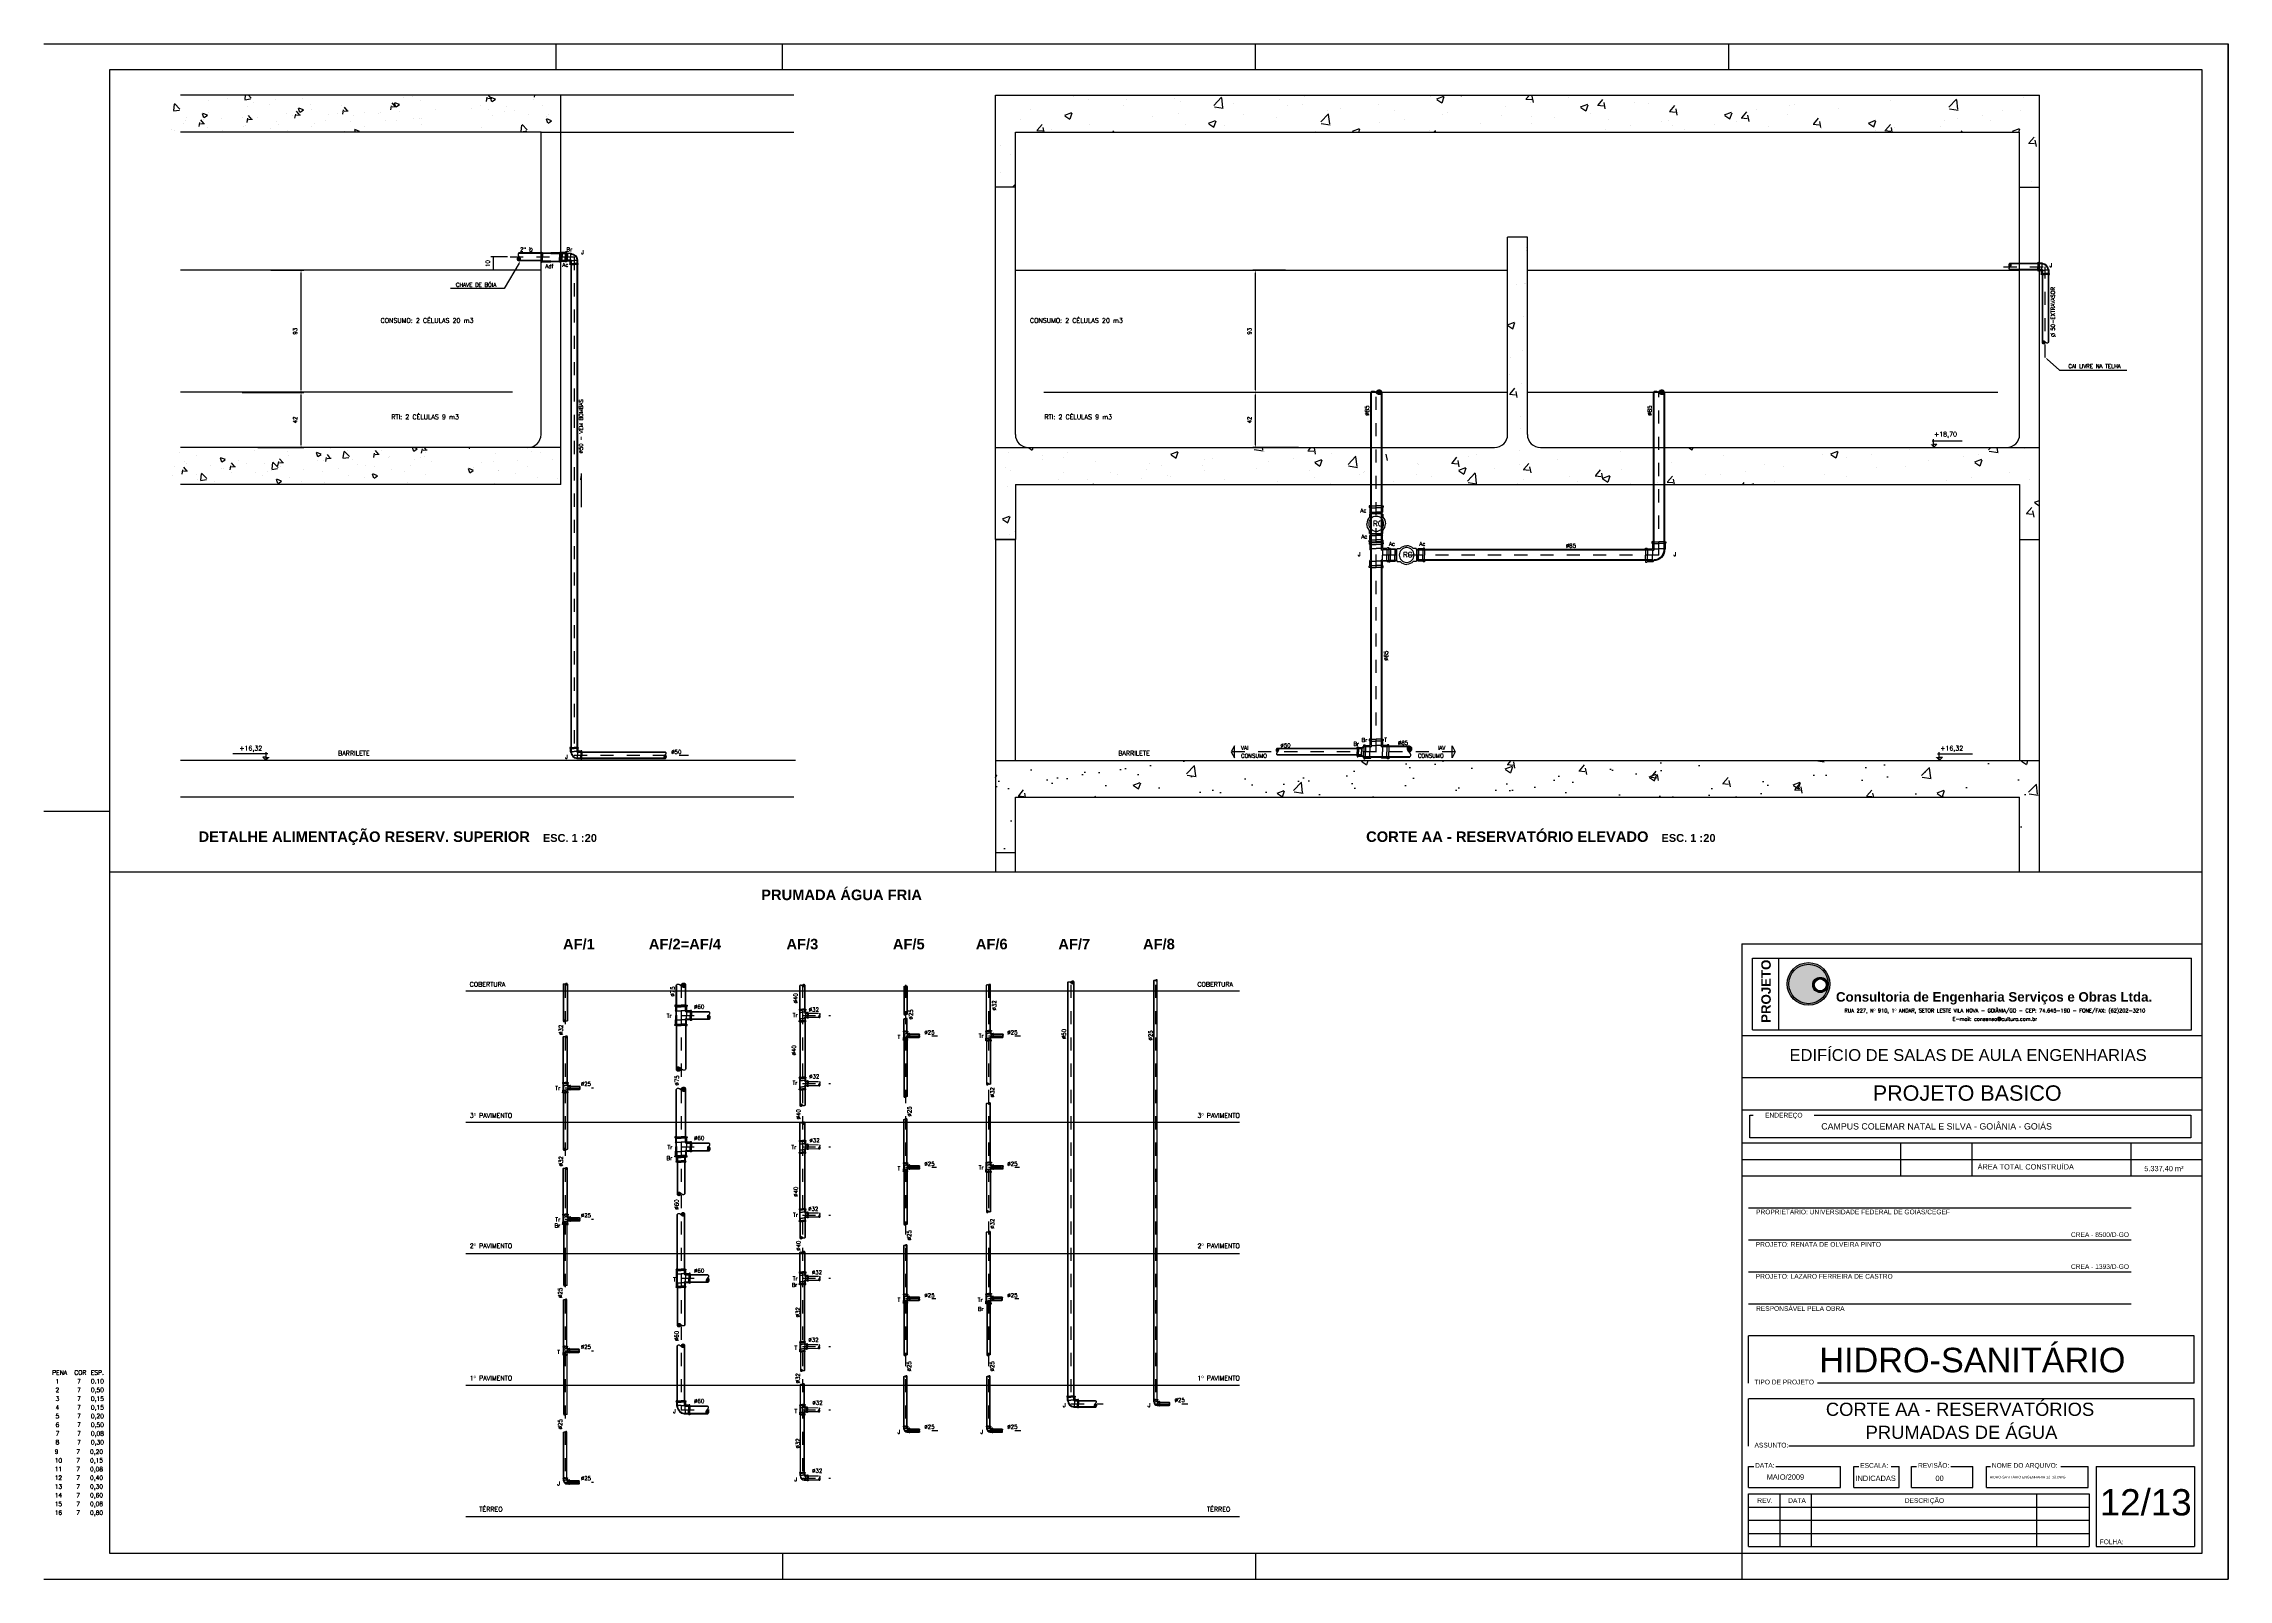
# Model space of a CAD drawing. Header units: millimetres. Extents: x -2485 to 3289, y -257 to 1952.
# Drawn here: x 16.62 to 33.24, y 0 to 11.68 of the extents above; entities that cross this region are included whole.
import ezdxf
from ezdxf.enums import TextEntityAlignment as Align

# ---------------------------------------------------------------- set-up
doc = ezdxf.new("R2010")
doc.units = ezdxf.units.MM
doc.header["$LTSCALE"] = 0.3
doc.linetypes.add('CONTINUO', pattern=[0])
doc.linetypes.add('HID', pattern=[0.37, 0.07, -0.1, 0.03, -0.1, 0.07])
for name, color, linetype in [('AF', 4, 'Continuous'), ('AGU', 6, 'Continuous'), ('AUX', 2, 'Continuous'), ('CAR_COLOR12', 20, 'Continuous'), ('CAR_TEXTO_01', 7, 'Continuous'), ('CAR_TEXTO_02', 2, 'Continuous'), ('CARIMBO', 4, 'Continuous'), ('PAREDE', 7, 'CONTINUO'), ('TEX', 11, 'Continuous'), ('TEXTO', 3, 'Continuous'), ('TUB', 1, 'Continuous'), ('VISTAS', 1, 'Continuous')]:
    doc.layers.add(name, color=color, linetype=linetype)
doc.layers.add('IMPLANTAÇÃO  ÁGUA PLUVIAL', color=6, linetype='HID', lineweight=15)
doc.layers.add('PROJETO ÁGUA', color=140, linetype='Continuous', lineweight=15)
doc.styles.add('ARIAL', font='ARIAL.TTF', dxfattribs={"height": 0.12})
doc.styles.add('CAIXA', font='swiss.ttf')
doc.styles.add('ROMAND', font='romand')
doc.styles.add('ROMANS', font='romans.shx', dxfattribs={"height": 0.03})
doc.styles.add('SANSSERIFBOLD', font='sasb____.pfb')
doc.dimstyles.new('20', dxfattribs={"dimtxt": 0.03, "dimasz": 0.02, "dimexe": 0.02, "dimexo": 0.02, "dimgap": 0.03, "dimtad": 1, "dimdec": 3, "dimlfac": 100, "dimdsep": 46, "dimtxsty": 'ROMANS', "dimcen": 0.02, "dimclrd": 11, "dimclre": 11, "dimclrt": 3, "dimadec": 0, "dimazin": 0, "dimtfac": 3.333333, "dimtdec": 3, "dimtix": 1, "dimtmove": 2, "dimatfit": 3, "dimfxl": 0, "dimtolj": 1, "dimarcsym": 0})

# ---------------------------------------------------------------- blocks, each defined once
blk = doc.blocks.new('*D79')
at = {"layer": 'PROJETO ÁGUA', "color": 11, "lineweight": -2}
for p, q in [((26.285, 9.028), (25.818, 9.028)), ((25.838, 8.628), (25.838, 9.008)), ((26.167, 8.608), (25.818, 8.608))]:
    blk.add_line(p, q, dxfattribs=at)
at = {"layer": 'PROJETO ÁGUA', "color": 11}
for points in [[(25.835, 9.008), (25.842, 9.008), (25.838, 9.028)], [(25.835, 8.628), (25.842, 8.628), (25.838, 8.608)]]:
    blk.add_solid(points, dxfattribs=at)
at = {"layer": 'PROJETO ÁGUA', "color": 3, "insert": (25.793, 8.818), "char_height": 0.03, "attachment_point": 5, "rotation": 90, "style": 'ROMANS'}
blk.add_mtext('\\A1;42', dxfattribs=at)
blk = doc.blocks.new('*D80')
at = {"layer": 'PROJETO ÁGUA', "color": 11, "lineweight": -2}
for p, q in [((26.067, 9.958), (25.818, 9.958)), ((25.838, 9.048), (25.838, 9.938)), ((26.285, 9.028), (25.818, 9.028))]:
    blk.add_line(p, q, dxfattribs=at)
at = {"layer": 'PROJETO ÁGUA', "color": 11}
for points in [[(25.835, 9.938), (25.842, 9.938), (25.838, 9.958)], [(25.835, 9.048), (25.842, 9.048), (25.838, 9.028)]]:
    blk.add_solid(points, dxfattribs=at)
at = {"layer": 'PROJETO ÁGUA', "color": 3, "insert": (25.793, 9.493), "char_height": 0.03, "attachment_point": 5, "rotation": 90, "style": 'ROMANS'}
blk.add_mtext('\\A1;93', dxfattribs=at)
blk = doc.blocks.new('*D81')
at = {"layer": 'PROJETO ÁGUA', "color": 11, "lineweight": -2}
for p, q in [((18.131, 9.028), (18.598, 9.028)), ((18.578, 8.628), (18.578, 9.008)), ((18.249, 8.608), (18.598, 8.608))]:
    blk.add_line(p, q, dxfattribs=at)
at = {"layer": 'PROJETO ÁGUA', "color": 11}
for points in [[(18.574, 9.008), (18.581, 9.008), (18.578, 9.028)], [(18.574, 8.628), (18.581, 8.628), (18.578, 8.608)]]:
    blk.add_solid(points, dxfattribs=at)
at = {"layer": 'PROJETO ÁGUA', "color": 3, "insert": (18.533, 8.818), "char_height": 0.03, "attachment_point": 5, "rotation": 90, "style": 'ROMANS'}
blk.add_mtext('\\A1;42', dxfattribs=at)
blk = doc.blocks.new('*D82')
at = {"layer": 'PROJETO ÁGUA', "color": 11, "lineweight": -2}
for p, q in [((18.349, 9.958), (18.598, 9.958)), ((18.578, 9.048), (18.578, 9.938)), ((18.131, 9.028), (18.598, 9.028))]:
    blk.add_line(p, q, dxfattribs=at)
at = {"layer": 'PROJETO ÁGUA', "color": 11}
for points in [[(18.574, 9.938), (18.581, 9.938), (18.578, 9.958)], [(18.574, 9.048), (18.581, 9.048), (18.578, 9.028)]]:
    blk.add_solid(points, dxfattribs=at)
at = {"layer": 'PROJETO ÁGUA', "color": 3, "insert": (18.533, 9.493), "char_height": 0.03, "attachment_point": 5, "rotation": 90, "style": 'ROMANS'}
blk.add_mtext('\\A1;93', dxfattribs=at)
blk = doc.blocks.new('ADC60')
at = {"layer": 'AF', "color": 3}
for p, q in [((0, 0.03), (0.002, 0.03)), ((0, 0.03), (0, 0)), ((0.008, 0.027), (0, 0.027)), ((0, -0.03), (0, 0)), ((0.002, 0.03), (0.006, 0.034)), ((0.034, 0.034), (0.006, 0.034)), ((0.008, 0.03), (0.044, 0.03)), ((0.008, 0.03), (0.008, 0)), ((0.008, -0.03), (0.008, 0)), ((0.034, 0.034), (0.037, 0.038)), ((0.034, 0.03), (0.034, 0)), ((0.034, -0.03), (0.034, 0)), ((0.044, 0.038), (0.037, 0.038)), ((0.044, 0.03), (0.044, 0.038)), ((0.044, 0.03), (0.044, 0)), ((0.044, -0.03), (0.044, 0)), ((0.008, -0.027), (0, -0.027)), ((0, -0.03), (0.002, -0.03)), ((0.002, -0.03), (0.006, -0.034)), ((0.034, -0.034), (0.006, -0.034)), ((0.008, -0.03), (0.044, -0.03)), ((0.034, -0.034), (0.037, -0.038)), ((0.044, -0.038), (0.037, -0.038)), ((0.044, -0.03), (0.044, -0.038))]:
    blk.add_line(p, q, dxfattribs=at)
blk = doc.blocks.new('ADCX-2-15cm')
at = {"layer": 'AF', "color": 3}
for p, q in [((0, 0.03), (0, 0.038)), ((0, 0.038), (0.00625, 0.038)), ((0, 0.03), (0, 0)), ((0.075, 0.03), (0, 0.03)), ((0.01, 0.03425), (0.00625, 0.038)), ((0.01, 0.03425), (0.075, 0.03425)), ((0.01, 0.03), (0.01, 0)), ((0.14, 0.03425), (0.075, 0.03425)), ((0.075, 0.03), (0.15, 0.03)), ((0.14, 0.03425), (0.14375, 0.038)), ((0.14, 0.03), (0.14, 0)), ((0.15, 0.038), (0.14375, 0.038)), ((0.15, 0.03), (0.15, 0.038)), ((0.15, 0.03), (0.15, 0)), ((0, -0.03), (0, 0)), ((0, -0.03), (0, -0.038)), ((0.075, -0.03), (0, -0.03)), ((0, -0.038), (0.00625, -0.038)), ((0.01, -0.03425), (0.00625, -0.038)), ((0.01, -0.03), (0.01, 0)), ((0.01, -0.03425), (0.075, -0.03425)), ((0.075, -0.03), (0.15, -0.03)), ((0.14, -0.03425), (0.075, -0.03425)), ((0.14, -0.03), (0.14, 0)), ((0.14, -0.03425), (0.14375, -0.038)), ((0.15, -0.038), (0.14375, -0.038)), ((0.15, -0.03), (0.15, 0)), ((0.15, -0.03), (0.15, -0.038))]:
    blk.add_line(p, q, dxfattribs=at)
blk = doc.blocks.new('D')
at = {"layer": 'TEX', "color": 9, "style": 'ROMANS'}
blk.add_text('%%c', height=0.04, dxfattribs=at).set_placement((0.002, -0.004))
at = {"layer": 'TEX', "color": 9, "linetype": 'Continuous', "style": 'ROMANS'}
blk.add_attdef('N', (0.053, 0), '', height=0.03, dxfattribs=at)
blk = doc.blocks.new('BA60')
at = {"layer": 'AF', "color": 7}
for p, q in [((-0.01, -0.013), (0.004, 0.001)), ((-0.002, 0), (-0.003, -0.001)), ((-0.001, 0.002), (-0.002, 0)), ((0, 0.003), (-0.001, 0.002)), ((0, 0.03), (0.003, 0.027)), ((0.001, 0.004), (0, 0.003)), ((0.002, 0.005), (0.001, 0.004)), ((0.004, 0), (0.001, 0.004)), ((0.003, 0.006), (0.002, 0.005)), ((0.003, 0.027), (0.005, 0.025)), ((0.004, 0.008), (0.003, 0.007)), ((0.003, 0.007), (0.003, 0.006)), ((0.005, 0.009), (0.004, 0.008)), ((0.007, -0.003), (0.004, 0)), ((0.005, 0.025), (0.006, 0.022)), ((0.006, 0.011), (0.005, 0.01)), ((0.005, 0.01), (0.005, 0.009)), ((0.006, 0.022), (0.007, 0.02)), ((0.007, 0.014), (0.006, 0.012)), ((0.006, 0.012), (0.006, 0.011)), ((0.007, 0.02), (0.007, 0.018)), ((0.007, 0.018), (0.007, 0.017)), ((0.007, 0.017), (0.007, 0.015)), ((0.007, 0.015), (0.007, 0.014)), ((-0.01, -0.02), (0.007, -0.003)), ((-0.009, -0.011), (-0.01, -0.012)), ((-0.01, -0.012), (-0.01, -0.013)), ((-0.01, -0.013), (-0.01, -0.015)), ((-0.01, -0.015), (-0.01, -0.016)), ((-0.01, -0.016), (-0.01, -0.017)), ((-0.01, -0.017), (-0.01, -0.019)), ((-0.01, -0.019), (-0.01, -0.02)), ((-0.01, -0.02), (-0.01, -0.021)), ((-0.01, -0.021), (-0.01, -0.023)), ((-0.01, -0.023), (-0.009, -0.024)), ((-0.009, -0.025), (0.009, -0.007)), ((-0.008, -0.008), (-0.009, -0.009)), ((-0.009, -0.009), (-0.009, -0.011)), ((-0.009, -0.024), (-0.008, -0.025)), ((-0.007, -0.006), (-0.008, -0.007)), ((-0.008, -0.007), (-0.008, -0.008)), ((-0.008, -0.025), (-0.008, -0.026)), ((-0.008, -0.026), (-0.007, -0.027)), ((-0.006, -0.005), (-0.007, -0.006)), ((-0.007, -0.027), (-0.006, -0.028)), ((-0.005, -0.003), (-0.006, -0.005)), ((-0.006, -0.028), (0.011, -0.011)), ((-0.006, -0.028), (-0.005, -0.028)), ((-0.004, -0.002), (-0.005, -0.003)), ((-0.005, -0.028), (-0.003, -0.029)), ((-0.003, -0.001), (-0.004, -0.002)), ((-0.003, -0.029), (-0.002, -0.03)), ((-0.002, -0.03), (-0.001, -0.03)), ((-0.001, -0.03), (0.011, -0.017)), ((-0.001, -0.03), (0, -0.03)), ((0, -0.03), (0.001, -0.03)), ((0.001, -0.03), (0.002, -0.03)), ((0.002, -0.03), (0.003, -0.03)), ((0.003, -0.03), (0.004, -0.029)), ((0.004, -0.029), (0.005, -0.029)), ((0.005, -0.029), (0.006, -0.028)), ((0.006, -0.028), (0.007, -0.027)), ((0.009, -0.006), (0.007, -0.003)), ((0.007, -0.027), (0.008, -0.027)), ((0.008, -0.026), (0.009, -0.025)), ((0.008, -0.027), (0.008, -0.026)), ((0.011, -0.009), (0.009, -0.006)), ((0.009, -0.024), (0.01, -0.023)), ((0.009, -0.025), (0.009, -0.024)), ((0.01, -0.022), (0.011, -0.021)), ((0.01, -0.023), (0.01, -0.022)), ((0.011, -0.012), (0.011, -0.009)), ((0.012, -0.014), (0.011, -0.012)), ((0.011, -0.018), (0.012, -0.016)), ((0.011, -0.02), (0.011, -0.018)), ((0.011, -0.021), (0.011, -0.02)), ((0.012, -0.016), (0.012, -0.014))]:
    blk.add_line(p, q, dxfattribs=at)
blk = doc.blocks.new('BA60T')
at = {"layer": 'AF', "color": 3}
for p, q in [((0, 0.03), (0.168, 0.03)), ((0, 0.027), (0.168, 0.027)), ((0, -0.027), (0.168, -0.027)), ((0, -0.03), (0.168, -0.03))]:
    blk.add_line(p, q, dxfattribs=at)
at = {"layer": 'AF'}
blk.add_blockref('BA60', (0.168, 0), dxfattribs=at)
blk = doc.blocks.new('*D83')
at = {"layer": 'TUB', "color": 11, "linetype": 'ByBlock', "lineweight": -2}
for p, q in [((20.148, 10.058), (20.023, 10.058)), ((20.043, 9.958), (20.043, 10.058)), ((20.234, 9.958), (20.023, 9.958))]:
    blk.add_line(p, q, dxfattribs=at)
at = {"layer": 'TUB', "color": 3, "linetype": 'ByBlock', "insert": (19.998, 10.008), "char_height": 0.03, "attachment_point": 5, "rotation": 90, "style": 'ROMANS'}
blk.add_mtext('\\A1;10', dxfattribs=at)
blk = doc.blocks.new('BR60X50')
at = {"layer": 'AF', "color": 3}
for p, q in [((0, 0.03), (0.036, 0.03)), ((0, 0.0264), (0, 0.03)), ((0, 0.03), (0, 0)), ((0, -0.03), (0, 0)), ((0.00288, 0.02112), (0.00012, 0.02112)), ((0.00288, 0.025), (0.036, 0.025)), ((0.00288, 0.025), (0.00288, 0)), ((0.00288, 0.02112), (0.00288, 0.025)), ((0.00288, -0.025), (0.00288, 0)), ((0.036, 0.03), (0.036, 0)), ((0, -0.0264), (0, -0.03)), ((0, -0.03), (0.036, -0.03)), ((0.00288, -0.02112), (0.00012, -0.02112)), ((0.00288, -0.02112), (0.00288, -0.025)), ((0.00288, -0.025), (0.036, -0.025)), ((0.036, -0.03), (0.036, 0))]:
    blk.add_line(p, q, dxfattribs=at)
blk = doc.blocks.new('J90A50')
at = {"layer": 'AF', "color": 3}
for p, q in [((0.024, 0.029), (0.021, 0.025)), ((0.05, 0.029), (0.024, 0.029)), ((0.027, 0.025), (0.058, 0.025)), ((0.027, 0.025), (0.027, 0)), ((0.05, 0.029), (0.053, 0.032)), ((0.05, 0.025), (0.05, 0)), ((0.05, -0.025), (0.05, 0)), ((0.058, 0.032), (0.053, 0.032)), ((0.058, 0.025), (0.058, 0.032)), ((0.058, 0.025), (0.058, 0)), ((0.058, -0.025), (0.058, 0)), ((-0.029, -0.05), (-0.032, -0.053)), ((-0.032, -0.058), (-0.032, -0.053)), ((-0.025, -0.058), (-0.032, -0.058)), ((-0.029, -0.024), (-0.025, -0.021)), ((-0.029, -0.05), (-0.029, -0.024)), ((-0.025, -0.027), (-0.025, -0.058)), ((-0.025, -0.027), (0, -0.027)), ((-0.025, -0.05), (0, -0.05)), ((-0.025, -0.058), (0, -0.058)), ((0.025, -0.027), (0, -0.027)), ((0.025, -0.05), (0, -0.05)), ((0.025, -0.058), (0, -0.058)), ((0.022, -0.027), (0.022, -0.022)), ((0.027, -0.022), (0.022, -0.022)), ((0.025, -0.027), (0.025, -0.058)), ((0.025, -0.058), (0.032, -0.058)), ((0.027, -0.025), (0.027, 0)), ((0.027, -0.025), (0.058, -0.025)), ((0.05, -0.029), (0.029, -0.029)), ((0.029, -0.05), (0.029, -0.029)), ((0.029, -0.05), (0.032, -0.053)), ((0.032, -0.058), (0.032, -0.053)), ((0.05, -0.029), (0.053, -0.032)), ((0.058, -0.032), (0.053, -0.032)), ((0.058, -0.025), (0.058, -0.032))]:
    blk.add_line(p, q, dxfattribs=at)
for radius, start, end in [(0.0524, 96.4316, 173.5684), (0.0489, 90, 180)]:
    blk.add_arc((0.027, -0.027), radius, start, end, dxfattribs=at)
blk = doc.blocks.new('PN')
at = {"layer": 'TEX', "color": 3, "linetype": 'Continuous', "style": 'SANSSERIFBOLD'}
blk.add_text('ESC. 1 :', height=0.06, dxfattribs=at).set_placement((-0.078, 0.012), align=Align.CENTER)
at = {"layer": 'TEX', "color": 9, "style": 'SANSSERIFBOLD'}
blk.add_attdef('NOME', text='', height=0.08, dxfattribs=at).set_placement((-0.335, 0.012), align=Align.RIGHT)
at = {"layer": 'TEX', "color": 3, "style": 'SANSSERIFBOLD'}
blk.add_attdef('ESCALA', (0.082, 0.012), '', height=0.06, dxfattribs=at)
blk = doc.blocks.new('J90A85')
at = {"layer": 'AF', "color": 3}
for p, q in [((0.048, 0.038), (0.038, 0.038)), ((0.039, 0.044), (0.044, 0.048)), ((0.087, 0.048), (0.044, 0.048)), ((0.048, 0.042), (0.048, 0)), ((0.048, 0.042), (0.101, 0.042)), ((0.048, -0.043), (0.048, 0)), ((0.087, 0.048), (0.091, 0.053)), ((0.087, 0.042), (0.087, 0)), ((0.087, -0.043), (0.087, 0)), ((0.101, 0.053), (0.091, 0.053)), ((0.101, 0.042), (0.101, 0.053)), ((0.101, 0.042), (0.101, 0)), ((0.101, -0.043), (0.101, 0)), ((-0.049, -0.087), (-0.054, -0.091)), ((-0.054, -0.101), (-0.054, -0.091)), ((-0.043, -0.101), (-0.054, -0.101)), ((-0.044, -0.039), (-0.049, -0.044)), ((-0.049, -0.087), (-0.049, -0.044)), ((-0.043, -0.049), (0, -0.049)), ((-0.043, -0.049), (-0.043, -0.101)), ((-0.043, -0.087), (0, -0.087)), ((-0.043, -0.101), (0, -0.101)), ((-0.038, -0.049), (-0.038, -0.038)), ((0.042, -0.049), (0, -0.049)), ((0.042, -0.087), (0, -0.087)), ((0.042, -0.101), (0, -0.101)), ((0.048, -0.038), (0.038, -0.038)), ((0.038, -0.049), (0.038, -0.038)), ((0.042, -0.049), (0.042, -0.101)), ((0.042, -0.101), (0.053, -0.101)), ((0.048, -0.087), (0.048, -0.049)), ((0.048, -0.087), (0.053, -0.091)), ((0.048, -0.043), (0.101, -0.043)), ((0.087, -0.049), (0.048, -0.049)), ((0.053, -0.101), (0.053, -0.091)), ((0.087, -0.049), (0.091, -0.054)), ((0.101, -0.054), (0.091, -0.054)), ((0.101, -0.043), (0.101, -0.054))]:
    blk.add_line(p, q, dxfattribs=at)
for radius, start, end in [(0.0816, 89.1232, 180.8768), (0.0756, 90, 180)]:
    blk.add_arc((0.038, -0.038), radius, start, end, dxfattribs=at)
blk = doc.blocks.new('BA85')
at = {"layer": 'AF', "color": 7}
for p, q in [((-0.014, -0.019), (0.006, 0.001)), ((-0.003, 0.001), (-0.005, -0.001)), ((-0.002, 0.002), (-0.003, 0.001)), ((0, 0.004), (-0.002, 0.002)), ((0, 0.042), (0.004, 0.039)), ((0.001, 0.006), (0, 0.004)), ((0.002, 0.007), (0.001, 0.006)), ((0.006, 0), (0.001, 0.005)), ((0.004, 0.009), (0.002, 0.007)), ((0.004, 0.039), (0.007, 0.035)), ((0.005, 0.01), (0.004, 0.009)), ((0.006, 0.011), (0.005, 0.01)), ((0.007, 0.013), (0.006, 0.011)), ((0.01, -0.005), (0.006, 0)), ((0.007, 0.035), (0.009, 0.032)), ((0.008, 0.016), (0.007, 0.014)), ((0.007, 0.014), (0.007, 0.013)), ((0.009, 0.018), (0.008, 0.016)), ((0.009, 0.032), (0.01, 0.029)), ((0.01, 0.021), (0.009, 0.019)), ((0.009, 0.019), (0.009, 0.018)), ((0.01, 0.029), (0.01, 0.026)), ((0.01, 0.026), (0.01, 0.024)), ((0.01, 0.024), (0.01, 0.021)), ((-0.014, -0.021), (-0.015, -0.023)), ((-0.015, -0.023), (-0.015, -0.024)), ((-0.015, -0.024), (-0.015, -0.026)), ((-0.015, -0.026), (-0.014, -0.028)), ((-0.014, -0.028), (0.01, -0.004)), ((-0.013, -0.015), (-0.014, -0.017)), ((-0.014, -0.017), (-0.014, -0.019)), ((-0.014, -0.019), (-0.014, -0.021)), ((-0.014, -0.028), (-0.014, -0.03)), ((-0.014, -0.03), (-0.014, -0.032)), ((-0.014, -0.032), (-0.013, -0.034)), ((-0.012, -0.013), (-0.013, -0.015)), ((-0.013, -0.034), (-0.012, -0.035)), ((-0.012, -0.035), (0.013, -0.009)), ((-0.011, -0.01), (-0.012, -0.012)), ((-0.012, -0.012), (-0.012, -0.013)), ((-0.012, -0.035), (-0.011, -0.037)), ((-0.01, -0.008), (-0.011, -0.01)), ((-0.011, -0.037), (-0.009, -0.038)), ((-0.009, -0.006), (-0.01, -0.008)), ((-0.007, -0.005), (-0.009, -0.006)), ((-0.009, -0.038), (-0.008, -0.039)), ((-0.008, -0.039), (0.016, -0.016)), ((-0.008, -0.039), (-0.007, -0.04)), ((-0.006, -0.003), (-0.007, -0.005)), ((-0.007, -0.04), (-0.005, -0.041)), ((-0.005, -0.001), (-0.006, -0.003)), ((-0.005, -0.041), (-0.003, -0.042)), ((-0.003, -0.042), (-0.002, -0.042)), ((-0.002, -0.042), (0.016, -0.024)), ((-0.002, -0.042), (0, -0.042)), ((0, -0.042), (0.002, -0.042)), ((0.002, -0.042), (0.003, -0.042)), ((0.003, -0.042), (0.005, -0.042)), ((0.005, -0.042), (0.006, -0.041)), ((0.006, -0.041), (0.007, -0.041)), ((0.007, -0.041), (0.009, -0.04)), ((0.009, -0.04), (0.01, -0.039)), ((0.013, -0.009), (0.01, -0.005)), ((0.01, -0.039), (0.011, -0.038)), ((0.011, -0.038), (0.012, -0.037)), ((0.012, -0.037), (0.013, -0.036)), ((0.015, -0.013), (0.013, -0.009)), ((0.013, -0.035), (0.014, -0.033)), ((0.013, -0.036), (0.013, -0.035)), ((0.014, -0.033), (0.015, -0.032)), ((0.016, -0.017), (0.015, -0.013)), ((0.015, -0.03), (0.016, -0.028)), ((0.015, -0.032), (0.015, -0.03)), ((0.016, -0.02), (0.016, -0.017)), ((0.016, -0.023), (0.016, -0.02)), ((0.016, -0.026), (0.016, -0.023)), ((0.016, -0.028), (0.016, -0.026))]:
    blk.add_line(p, q, dxfattribs=at)
blk = doc.blocks.new('85')
at = {"layer": 'TEX', "color": 9, "style": 'ROMANS'}
blk.add_text('%%c85', height=0.03, dxfattribs=at).set_placement((0, 0))
blk = doc.blocks.new('ADC85')
at = {"layer": 'AF', "color": 3}
for p, q in [((0, 0.043), (0, 0)), ((0.005, 0.043), (0, 0.043)), ((0.012, 0.038), (0, 0.038)), ((0, -0.043), (0, 0)), ((0.005, 0.043), (0.011, 0.048)), ((0.045, 0.048), (0.011, 0.048)), ((0.012, 0.042), (0.012, 0)), ((0.012, 0.042), (0.059, 0.042)), ((0.012, -0.042), (0.012, 0)), ((0.045, 0.048), (0.05, 0.053)), ((0.045, 0.042), (0.045, 0)), ((0.045, -0.042), (0.045, 0)), ((0.059, 0.053), (0.05, 0.053)), ((0.059, 0.042), (0.059, 0.053)), ((0.059, 0.042), (0.059, 0)), ((0.059, -0.042), (0.059, 0)), ((0.012, -0.038), (0, -0.038)), ((0.005, -0.043), (0, -0.043)), ((0.005, -0.043), (0.011, -0.048)), ((0.045, -0.048), (0.011, -0.048)), ((0.012, -0.042), (0.059, -0.042)), ((0.045, -0.048), (0.05, -0.053)), ((0.059, -0.053), (0.05, -0.053)), ((0.059, -0.042), (0.059, -0.053))]:
    blk.add_line(p, q, dxfattribs=at)
blk = doc.blocks.new('rg-85')
at = {"layer": 'AF', "color": 4}
for points in [[(-0.077, 0), (-0.077, 0.044), (-0.073, 0.044), (-0.073, 0.05), (-0.05, 0.05, -0.196988), (0, 0.071)], [(-0.077, 0), (-0.077, -0.044), (-0.073, -0.044), (-0.073, -0.05), (-0.05, -0.05, 0.196988), (0, -0.071)], [(0.077, 0), (0.077, 0.044), (0.073, 0.044), (0.073, 0.05), (0.05, 0.05, 0.196988), (0, 0.071)], [(0.077, 0), (0.077, -0.044), (0.073, -0.044), (0.073, -0.05), (0.05, -0.05, -0.196988), (0, -0.071)]]:
    blk.add_lwpolyline(points, format="xyb", dxfattribs=at)
blk.add_circle((0, 0), 0.0567, dxfattribs=at)
blk = doc.blocks.new('BA85T')
at = {"layer": 'AF', "color": 3}
for p, q in [((0.204, 0.043), (0, 0.043)), ((0.204, 0.038), (0, 0.038)), ((0.204, -0.038), (0, -0.038)), ((0.204, -0.043), (0, -0.043))]:
    blk.add_line(p, q, dxfattribs=at)
at = {"layer": 'AF'}
blk.add_blockref('BA85', (0.204, 0), dxfattribs=at)
blk = doc.blocks.new('s8e')
at = {"layer": 'TEX', "color": 5}
blk.add_lwpolyline([(0.024, -0.045), (0.024, 0.045), (0, 0)], close=True, dxfattribs=at)
at = {"layer": 'TEX', "color": 5, "style": 'ROMANS'}
blk.add_text('VAI', height=0.03, dxfattribs=at).set_placement((0.074, 0.015))
blk.add_attdef('NOME', (0.074, -0.045), '', height=0.03, dxfattribs=at)
blk = doc.blocks.new('T85')
at = {"layer": 'AF', "color": 3}
for p, q in [((-0.042, 0.095), (-0.054, 0.095)), ((-0.054, 0.095), (-0.054, 0.086)), ((-0.049, 0.081), (-0.054, 0.086)), ((-0.049, 0.081), (-0.049, 0.042)), ((-0.044, 0.038), (-0.049, 0.042)), ((-0.044, -0.038), (-0.044, 0.038)), ((-0.042, 0.095), (0, 0.095)), ((-0.042, 0.048), (-0.042, 0.095)), ((-0.042, 0.081), (0, 0.081)), ((-0.042, 0.048), (0, 0.048)), ((-0.038, -0.049), (-0.038, 0.048)), ((0.042, 0.095), (0, 0.095)), ((0.042, 0.081), (0, 0.081)), ((0.042, 0.048), (0, 0.048)), ((0.038, 0.048), (0.038, 0.038)), ((0.048, 0.038), (0.038, 0.038)), ((0.042, 0.095), (0.053, 0.095)), ((0.042, 0.048), (0.042, 0.095)), ((0.048, 0.081), (0.053, 0.086)), ((0.048, 0.081), (0.048, 0.048)), ((0.081, 0.048), (0.048, 0.048)), ((0.048, 0.042), (0.048, 0)), ((0.048, 0.042), (0.095, 0.042)), ((0.053, 0.095), (0.053, 0.086)), ((0.081, 0.048), (0.086, 0.053)), ((0.081, 0.042), (0.081, 0)), ((0.095, 0.053), (0.086, 0.053)), ((0.095, 0.042), (0.095, 0.053)), ((0.095, 0.042), (0.095, 0)), ((-0.049, -0.081), (-0.054, -0.086)), ((-0.054, -0.096), (-0.054, -0.086)), ((-0.042, -0.096), (-0.054, -0.096)), ((-0.044, -0.038), (-0.049, -0.042)), ((-0.049, -0.081), (-0.049, -0.042)), ((-0.042, -0.049), (0, -0.049)), ((-0.042, -0.049), (-0.042, -0.096)), ((-0.042, -0.081), (0, -0.081)), ((-0.042, -0.096), (0, -0.096)), ((0.042, -0.049), (0, -0.049)), ((0.042, -0.081), (0, -0.081)), ((0.042, -0.096), (0, -0.096)), ((0.038, -0.049), (0.038, -0.038)), ((0.048, -0.038), (0.038, -0.038)), ((0.042, -0.049), (0.042, -0.096)), ((0.042, -0.096), (0.053, -0.096)), ((0.048, -0.042), (0.048, 0)), ((0.048, -0.042), (0.095, -0.042)), ((0.081, -0.049), (0.048, -0.049)), ((0.048, -0.081), (0.048, -0.049)), ((0.048, -0.081), (0.053, -0.086)), ((0.053, -0.096), (0.053, -0.086)), ((0.081, -0.042), (0.081, 0)), ((0.081, -0.049), (0.086, -0.054)), ((0.095, -0.054), (0.086, -0.054)), ((0.095, -0.042), (0.095, 0)), ((0.095, -0.042), (0.095, -0.054))]:
    blk.add_line(p, q, dxfattribs=at)
blk = doc.blocks.new('BR85X60')
at = {"layer": 'AF', "color": 3}
for p, q in [((0, 0.043), (0, 0)), ((0, 0.043), (0.047, 0.043)), ((0, 0.038), (0.045, 0.038)), ((0, -0.043), (0, 0)), ((0.057, 0.029), (0.045, 0.038)), ((0.057, 0.034), (0.047, 0.043)), ((0.086, 0.034), (0.057, 0.034)), ((0.057, 0.027), (0.057, 0.029)), ((0.057, 0.027), (0.06, 0.027)), ((0.06, 0.03), (0.096, 0.03)), ((0.06, 0.03), (0.06, 0)), ((0.086, 0.034), (0.09, 0.038)), ((0.086, 0.03), (0.086, 0)), ((0.096, 0.038), (0.09, 0.038)), ((0.096, 0.03), (0.096, 0.038)), ((0.096, 0.03), (0.096, 0)), ((0, -0.038), (0.045, -0.038)), ((0, -0.043), (0.047, -0.043)), ((0.057, -0.029), (0.045, -0.038)), ((0.057, -0.034), (0.047, -0.043)), ((0.057, -0.027), (0.06, -0.027)), ((0.057, -0.027), (0.057, -0.029)), ((0.086, -0.034), (0.057, -0.034)), ((0.06, -0.03), (0.06, 0)), ((0.06, -0.03), (0.096, -0.03)), ((0.086, -0.03), (0.086, 0)), ((0.086, -0.034), (0.09, -0.038)), ((0.096, -0.038), (0.09, -0.038)), ((0.096, -0.03), (0.096, 0)), ((0.096, -0.03), (0.096, -0.038))]:
    blk.add_line(p, q, dxfattribs=at)
blk = doc.blocks.new('BA50')
at = {"layer": 'AF', "color": 7}
for p, q in [((-0.008, -0.011), (0.003, 0)), ((-0.002, 0), (-0.003, -0.001)), ((-0.001, 0.001), (-0.002, 0)), ((0, 0.002), (-0.001, 0.001)), ((0, 0.025), (0.002, 0.023)), ((0.001, 0.003), (0, 0.002)), ((0.002, 0.005), (0.001, 0.004)), ((0.001, 0.004), (0.001, 0.003)), ((0.004, 0), (0.001, 0.003)), ((0.002, 0.023), (0.004, 0.021)), ((0.003, 0.006), (0.002, 0.005)), ((0.004, 0.008), (0.003, 0.007)), ((0.003, 0.007), (0.003, 0.006)), ((0.004, 0.021), (0.005, 0.019)), ((0.005, 0.009), (0.004, 0.008)), ((0.004, 0.008), (0.004, 0.008)), ((0.006, -0.003), (0.004, 0)), ((0.005, 0.019), (0.006, 0.017)), ((0.006, 0.011), (0.005, 0.01)), ((0.005, 0.01), (0.005, 0.009)), ((0.006, 0.017), (0.006, 0.015)), ((0.006, 0.015), (0.006, 0.014)), ((0.006, 0.014), (0.006, 0.013)), ((0.006, 0.013), (0.006, 0.011)), ((-0.009, -0.017), (0.006, -0.002)), ((-0.008, -0.012), (-0.009, -0.013)), ((-0.009, -0.013), (-0.009, -0.014)), ((-0.009, -0.014), (-0.009, -0.016)), ((-0.009, -0.016), (-0.008, -0.017)), ((-0.007, -0.008), (-0.008, -0.009)), ((-0.008, -0.009), (-0.008, -0.01)), ((-0.008, -0.01), (-0.008, -0.011)), ((-0.008, -0.011), (-0.008, -0.012)), ((-0.008, -0.017), (-0.008, -0.018)), ((-0.008, -0.018), (-0.008, -0.019)), ((-0.008, -0.019), (-0.008, -0.02)), ((-0.008, -0.02), (-0.007, -0.021)), ((-0.006, -0.006), (-0.007, -0.007)), ((-0.007, -0.02), (0.008, -0.006)), ((-0.007, -0.007), (-0.007, -0.008)), ((-0.007, -0.021), (-0.006, -0.022)), ((-0.005, -0.004), (-0.006, -0.005)), ((-0.006, -0.005), (-0.006, -0.006)), ((-0.006, -0.022), (-0.006, -0.022)), ((-0.006, -0.022), (-0.005, -0.023)), ((-0.004, -0.003), (-0.005, -0.004)), ((-0.005, -0.023), (0.009, -0.009)), ((-0.005, -0.023), (-0.004, -0.024)), ((-0.003, -0.002), (-0.004, -0.003)), ((-0.004, -0.024), (-0.003, -0.024)), ((-0.003, -0.001), (-0.003, -0.002)), ((-0.003, -0.024), (-0.002, -0.025)), ((-0.002, -0.025), (-0.001, -0.025)), ((-0.001, -0.025), (0.01, -0.014)), ((-0.001, -0.025), (0, -0.025)), ((0, -0.025), (0.001, -0.025)), ((0.001, -0.025), (0.002, -0.025)), ((0.002, -0.025), (0.003, -0.025)), ((0.003, -0.025), (0.004, -0.024)), ((0.004, -0.024), (0.005, -0.023)), ((0.004, -0.024), (0.004, -0.024)), ((0.005, -0.023), (0.006, -0.023)), ((0.008, -0.005), (0.006, -0.003)), ((0.006, -0.023), (0.006, -0.022)), ((0.006, -0.022), (0.007, -0.022)), ((0.007, -0.021), (0.008, -0.02)), ((0.007, -0.022), (0.007, -0.021)), ((0.009, -0.008), (0.008, -0.005)), ((0.008, -0.02), (0.009, -0.019)), ((0.008, -0.02), (0.008, -0.02)), ((0.009, -0.01), (0.009, -0.008)), ((0.01, -0.012), (0.009, -0.01)), ((0.009, -0.015), (0.01, -0.014)), ((0.009, -0.016), (0.009, -0.015)), ((0.009, -0.018), (0.009, -0.016)), ((0.009, -0.019), (0.009, -0.018)), ((0.01, -0.014), (0.01, -0.012))]:
    blk.add_line(p, q, dxfattribs=at)
blk = doc.blocks.new('50')
at = {"layer": 'TEX', "color": 9, "style": 'ROMANS'}
blk.add_text('%%c50', height=0.03, dxfattribs=at).set_placement((0, 0))
blk = doc.blocks.new('25')
at = {"layer": 'TEX', "color": 9, "style": 'ROMANS'}
blk.add_text('%%c25', height=0.03, dxfattribs=at).set_placement((0, 0))
blk = doc.blocks.new('j90a25')
at = {"layer": 'AF', "color": 3}
for p, q in [((0.011, 0.013), (0.013, 0.015)), ((0.014, 0.011), (0.012, 0.011)), ((0.028, 0.015), (0.013, 0.015)), ((0.014, 0.012), (0.033, 0.012)), ((0.014, 0.012), (0.014, 0.011)), ((0.014, 0.011), (0.014, 0)), ((0.014, -0.011), (0.014, 0)), ((0.028, 0.015), (0.03, 0.017)), ((0.028, 0.012), (0.028, 0)), ((0.028, -0.013), (0.028, 0)), ((0.033, 0.017), (0.03, 0.017)), ((0.033, 0.012), (0.033, 0.017)), ((0.033, 0), (0.033, 0.012)), ((0.033, 0), (0.033, -0.013)), ((-0.015, -0.028), (-0.017, -0.03)), ((-0.017, -0.033), (-0.017, -0.03)), ((-0.013, -0.033), (-0.017, -0.033)), ((-0.013, -0.011), (-0.015, -0.013)), ((-0.015, -0.028), (-0.015, -0.013)), ((-0.013, -0.014), (-0.013, -0.033)), ((-0.013, -0.014), (-0.011, -0.014)), ((-0.013, -0.028), (0, -0.028)), ((0, -0.033), (-0.013, -0.033)), ((-0.011, -0.014), (-0.011, -0.013)), ((-0.011, -0.014), (0, -0.014)), ((0.011, -0.014), (0, -0.014)), ((0.012, -0.028), (0, -0.028)), ((0, -0.033), (0.012, -0.033)), ((0.014, -0.011), (0.011, -0.011)), ((0.011, -0.014), (0.011, -0.011)), ((0.012, -0.014), (0.011, -0.014)), ((0.012, -0.014), (0.012, -0.033)), ((0.012, -0.033), (0.017, -0.033)), ((0.014, -0.013), (0.014, -0.011)), ((0.014, -0.013), (0.033, -0.013)), ((0.028, -0.015), (0.015, -0.015)), ((0.015, -0.028), (0.015, -0.015)), ((0.015, -0.028), (0.017, -0.03)), ((0.017, -0.033), (0.017, -0.03)), ((0.028, -0.015), (0.03, -0.017)), ((0.033, -0.017), (0.03, -0.017)), ((0.033, -0.013), (0.033, -0.017))]:
    blk.add_line(p, q, dxfattribs=at)
at = {"layer": 'AF', "color": 3, "const_width": 0.0005}
blk.add_lwpolyline([(0.033, 0.017), (0.033, 0.017), (0.033, 0.017), (0.033, 0.017)], dxfattribs=at)
blk.add_lwpolyline([(0.033, 0.017), (0.033, 0.017), (0.033, 0.017), (0.033, 0.017)], dxfattribs=at)
at = {"layer": 'AF', "color": 3}
for radius, start, end in [(0.0258, 92.3359, 177.6641), (0.0233, 90, 180)]:
    blk.add_arc((0.012, -0.013), radius, start, end, dxfattribs=at)
blk = doc.blocks.new('BA25')
at = {"layer": 'AF', "color": 7}
for p, q in [((-0.004, -0.005), (0.002, 0)), ((0, 0.001), (-0.001, 0)), ((-0.001, 0), (-0.001, 0)), ((0, 0.013), (0.001, 0.011)), ((0.001, 0.002), (0, 0.001)), ((0, 0.001), (0, 0.001)), ((0.001, 0.011), (0.002, 0.01)), ((0.002, 0.003), (0.001, 0.003)), ((0.001, 0.003), (0.001, 0.002)), ((0.001, 0.002), (0.001, 0.002)), ((0.002, 0), (0.001, 0.002)), ((0.002, 0.01), (0.003, 0.009)), ((0.003, 0.005), (0.002, 0.004)), ((0.002, 0.004), (0.002, 0.004)), ((0.002, 0.004), (0.002, 0.003)), ((0.002, 0.003), (0.002, 0.003)), ((0.003, -0.001), (0.002, 0)), ((0.003, 0.009), (0.003, 0.008)), ((0.003, 0.008), (0.003, 0.008)), ((0.003, 0.008), (0.003, 0.007)), ((0.003, 0.007), (0.003, 0.006)), ((0.003, 0.006), (0.003, 0.006)), ((0.003, 0.006), (0.003, 0.005)), ((0.003, 0.005), (0.003, 0.005)), ((-0.004, -0.008), (0.003, -0.001)), ((-0.003, -0.004), (-0.004, -0.004)), ((-0.004, -0.004), (-0.004, -0.005)), ((-0.004, -0.005), (-0.004, -0.006)), ((-0.004, -0.006), (-0.004, -0.006)), ((-0.004, -0.006), (-0.004, -0.007)), ((-0.004, -0.007), (-0.004, -0.007)), ((-0.004, -0.007), (-0.004, -0.008)), ((-0.004, -0.008), (-0.004, -0.008)), ((-0.004, -0.008), (-0.004, -0.009)), ((-0.004, -0.009), (-0.004, -0.009)), ((-0.004, -0.009), (-0.003, -0.01)), ((-0.002, -0.002), (-0.003, -0.002)), ((-0.003, -0.002), (-0.003, -0.003)), ((-0.003, -0.003), (-0.003, -0.003)), ((-0.003, -0.003), (-0.003, -0.004)), ((-0.003, -0.01), (0.004, -0.003)), ((-0.003, -0.01), (-0.003, -0.01)), ((-0.003, -0.01), (-0.003, -0.011)), ((-0.003, -0.011), (-0.003, -0.011)), ((-0.003, -0.011), (-0.002, -0.012)), ((-0.001, -0.001), (-0.002, -0.001)), ((-0.002, -0.001), (-0.002, -0.002)), ((-0.002, -0.011), (0.005, -0.004)), ((-0.002, -0.012), (-0.002, -0.012)), ((-0.002, -0.012), (-0.001, -0.012)), ((-0.001, 0), (-0.001, -0.001)), ((-0.001, -0.012), (0.005, -0.007)), ((-0.001, -0.012), (-0.001, -0.012)), ((-0.001, -0.012), (0, -0.012)), ((0, -0.012), (0, -0.012)), ((0, -0.012), (0.001, -0.012)), ((0.001, -0.012), (0.001, -0.012)), ((0.001, -0.012), (0.002, -0.012)), ((0.002, -0.012), (0.002, -0.012)), ((0.002, -0.012), (0.002, -0.012)), ((0.002, -0.012), (0.003, -0.012)), ((0.004, -0.003), (0.003, -0.001)), ((0.003, -0.012), (0.003, -0.011)), ((0.003, -0.011), (0.003, -0.011)), ((0.003, -0.011), (0.004, -0.011)), ((0.005, -0.004), (0.004, -0.003)), ((0.004, -0.01), (0.005, -0.009)), ((0.004, -0.011), (0.004, -0.01)), ((0.004, -0.01), (0.004, -0.01)), ((0.004, -0.011), (0.004, -0.011)), ((0.005, -0.005), (0.005, -0.004)), ((0.005, -0.006), (0.005, -0.005)), ((0.005, -0.007), (0.005, -0.006)), ((0.005, -0.008), (0.005, -0.007)), ((0.005, -0.009), (0.005, -0.008)), ((0.005, -0.008), (0.005, -0.008)), ((0.005, -0.009), (0.005, -0.009))]:
    blk.add_line(p, q, dxfattribs=at)
blk = doc.blocks.new('ba25t')
at = {"layer": 'AF', "color": 3}
for p, q in [((0, 0.013), (0.088, 0.013)), ((0, 0.011), (0.088, 0.011)), ((0, -0.011), (0.088, -0.011)), ((0, -0.013), (0.088, -0.013))]:
    blk.add_line(p, q, dxfattribs=at)
at = {"layer": 'AF'}
blk.add_blockref('BA25', (0.088, 0), dxfattribs=at)
blk = doc.blocks.new('t25')
at = {"layer": 'AF', "color": 3}
for p, q in [((-0.013, 0.034), (-0.017, 0.034)), ((-0.017, 0.034), (-0.017, 0.031)), ((-0.015, 0.028), (-0.017, 0.031)), ((-0.015, 0.028), (-0.015, 0.014)), ((-0.013, 0.012), (-0.015, 0.014)), ((-0.013, 0.015), (-0.013, 0.034)), ((0, 0.034), (-0.013, 0.034)), ((-0.013, 0.015), (0, 0.015)), ((-0.013, 0.015), (-0.011, 0.015)), ((-0.013, -0.012), (-0.013, 0.012)), ((-0.013, 0.028), (0, 0.028)), ((-0.011, 0.015), (-0.011, -0.015)), ((0, 0.034), (0.012, 0.034)), ((0.012, 0.028), (0, 0.028)), ((0.012, 0.015), (0, 0.015)), ((0.011, 0.015), (0.011, 0.011)), ((0.015, 0.011), (0.011, 0.011)), ((0.012, 0.034), (0.017, 0.034)), ((0.012, 0.015), (0.012, 0.034)), ((0.015, 0.028), (0.017, 0.031)), ((0.015, 0.028), (0.015, 0.015)), ((0.028, 0.015), (0.015, 0.015)), ((0.015, 0.012), (0.034, 0.012)), ((0.015, 0.012), (0.015, 0)), ((0.017, 0.034), (0.017, 0.031)), ((0.028, 0.015), (0.031, 0.017)), ((0.028, 0.012), (0.028, 0)), ((0.034, 0.017), (0.031, 0.017)), ((0.034, 0.012), (0.034, 0.017)), ((0.034, 0), (0.034, 0.012)), ((-0.015, -0.029), (-0.017, -0.031)), ((-0.017, -0.034), (-0.017, -0.031)), ((-0.013, -0.034), (-0.017, -0.034)), ((-0.013, -0.012), (-0.015, -0.014)), ((-0.015, -0.029), (-0.015, -0.014)), ((-0.013, -0.015), (-0.011, -0.015)), ((-0.013, -0.015), (0, -0.015)), ((-0.013, -0.015), (-0.013, -0.034)), ((0, -0.034), (-0.013, -0.034)), ((-0.013, -0.029), (0, -0.029)), ((0.012, -0.015), (0, -0.015)), ((0.012, -0.029), (0, -0.029)), ((0, -0.034), (0.012, -0.034)), ((0.011, -0.015), (0.011, -0.011)), ((0.015, -0.011), (0.011, -0.011)), ((0.012, -0.015), (0.012, -0.034)), ((0.012, -0.034), (0.017, -0.034)), ((0.015, -0.013), (0.015, 0)), ((0.015, -0.013), (0.034, -0.013)), ((0.028, -0.015), (0.015, -0.015)), ((0.015, -0.029), (0.015, -0.015)), ((0.015, -0.029), (0.017, -0.031)), ((0.017, -0.034), (0.017, -0.031)), ((0.028, -0.015), (0.031, -0.017)), ((0.028, -0.013), (0.028, 0)), ((0.034, -0.017), (0.031, -0.017)), ((0.034, 0), (0.034, -0.013)), ((0.034, -0.013), (0.034, -0.017))]:
    blk.add_line(p, q, dxfattribs=at)
blk = doc.blocks.new('32')
at = {"layer": 'TEX', "color": 9, "style": 'ROMANS'}
blk.add_text('%%c32', height=0.03, dxfattribs=at).set_placement((0, 0))
blk = doc.blocks.new('60')
at = {"layer": 'TEX', "color": 9, "style": 'ROMANS'}
blk.add_text('%%c60', height=0.03, dxfattribs=at).set_placement((0, 0))
blk = doc.blocks.new('75')
at = {"layer": 'TEX', "color": 9, "style": 'ROMANS'}
blk.add_text('%%c75', height=0.03, dxfattribs=at).set_placement((0, 0))
blk = doc.blocks.new('40')
at = {"layer": 'TEX', "color": 9, "style": 'ROMANS'}
blk.add_text('%%c40', height=0.03, dxfattribs=at).set_placement((0, 0))
blk = doc.blocks.new('t32x25')
at = {"layer": 'AF', "color": 3}
for p, q in [((-0.021, 0.039), (-0.021, 0.034)), ((-0.016, 0.039), (-0.021, 0.039)), ((-0.019, 0.032), (-0.021, 0.034)), ((-0.019, 0.032), (-0.019, 0.019)), ((-0.017, 0.017), (-0.019, 0.019)), ((-0.017, -0.017), (-0.017, 0.017)), ((-0.017, 0.014), (-0.017, 0)), ((-0.016, 0.018), (-0.016, 0.039)), ((-0.016, 0.039), (0, 0.039)), ((-0.016, 0.032), (0, 0.032)), ((-0.016, 0.018), (-0.014, 0.018)), ((-0.014, 0.018), (-0.014, -0.018)), ((-0.014, 0.018), (0, 0.018)), ((0.016, 0.039), (0, 0.039)), ((0.016, 0.032), (0, 0.032)), ((0.014, 0.018), (0, 0.018)), ((0.014, 0.018), (0.014, 0.011)), ((0.016, 0.018), (0.014, 0.018)), ((0.02, 0.011), (0.014, 0.011)), ((0.016, 0.039), (0.022, 0.039)), ((0.016, 0.018), (0.016, 0.039)), ((0.019, 0.032), (0.022, 0.034)), ((0.019, 0.032), (0.019, 0.015)), ((0.034, 0.015), (0.019, 0.015)), ((0.02, 0.012), (0.02, 0)), ((0.02, 0.012), (0.039, 0.012)), ((0.022, 0.039), (0.022, 0.034)), ((0.034, 0.015), (0.036, 0.017)), ((0.034, 0.012), (0.034, 0)), ((0.039, 0.017), (0.036, 0.017)), ((0.039, 0.012), (0.039, 0.017)), ((0.039, 0), (0.039, 0.012)), ((-0.019, -0.032), (-0.021, -0.034)), ((-0.021, -0.039), (-0.021, -0.034)), ((-0.016, -0.039), (-0.021, -0.039)), ((-0.017, -0.017), (-0.019, -0.019)), ((-0.019, -0.032), (-0.019, -0.019)), ((-0.016, -0.018), (-0.016, -0.039)), ((-0.016, -0.018), (-0.014, -0.018)), ((-0.016, -0.032), (0, -0.032)), ((-0.016, -0.039), (0, -0.039)), ((-0.014, -0.018), (0, -0.018)), ((0.014, -0.018), (0, -0.018)), ((0.016, -0.032), (0, -0.032)), ((0.016, -0.039), (0, -0.039)), ((0.02, -0.011), (0.014, -0.011)), ((0.014, -0.018), (0.014, -0.011)), ((0.016, -0.018), (0.014, -0.018)), ((0.016, -0.018), (0.016, -0.039)), ((0.016, -0.039), (0.022, -0.039)), ((0.034, -0.015), (0.019, -0.015)), ((0.019, -0.032), (0.019, -0.015)), ((0.019, -0.032), (0.022, -0.034)), ((0.02, -0.012), (0.02, 0)), ((0.02, -0.012), (0.039, -0.012)), ((0.022, -0.039), (0.022, -0.034)), ((0.034, -0.012), (0.034, 0)), ((0.034, -0.015), (0.036, -0.017)), ((0.039, -0.017), (0.036, -0.017)), ((0.039, 0), (0.039, -0.012)), ((0.039, -0.012), (0.039, -0.017))]:
    blk.add_line(p, q, dxfattribs=at)
blk = doc.blocks.new('BR32X25')
at = {"layer": 'AF', "color": 3}
for p, q in [((0, 0.0108), (0, 0.016)), ((0.021, 0.016), (0, 0.016)), ((0, 0.0125), (0, 0)), ((0.0017, 0.0108), (0, 0.0108)), ((0, -0.0125), (0, 0)), ((0.0017, 0.0125), (0.0017, 0)), ((0.0017, 0.0125), (0.021, 0.0125)), ((0.0017, -0.0125), (0.0017, 0)), ((0.021, 0), (0.021, 0.016)), ((0.021, 0), (0.021, -0.016)), ((0, -0.0108), (0, -0.016)), ((0.0017, -0.0108), (0, -0.0108)), ((0.021, -0.016), (0, -0.016)), ((0.0017, -0.0125), (0.021, -0.0125))]:
    blk.add_line(p, q, dxfattribs=at)
blk = doc.blocks.new('BA32')
at = {"layer": 'AF', "color": 7}
for p, q in [((-0.005, -0.007), (0.002, 0)), ((-0.001, 0), (-0.002, 0)), ((0, 0.001), (-0.001, 0.001)), ((-0.001, 0.001), (-0.001, 0)), ((0, 0.016), (0.001, 0.015)), ((0.001, 0.003), (0, 0.002)), ((0, 0.002), (0, 0.001)), ((0.002, 0), (0, 0.002)), ((0.001, 0.015), (0.003, 0.013)), ((0.002, 0.004), (0.001, 0.003)), ((0.001, 0.003), (0.001, 0.003)), ((0.003, 0.005), (0.002, 0.004)), ((0.002, 0.004), (0.002, 0.004)), ((0.004, -0.002), (0.002, 0)), ((0.003, 0.013), (0.003, 0.012)), ((0.003, 0.012), (0.004, 0.011)), ((0.004, 0.007), (0.003, 0.007)), ((0.003, 0.007), (0.003, 0.006)), ((0.003, 0.006), (0.003, 0.005)), ((0.003, 0.005), (0.003, 0.005)), ((0.004, 0.011), (0.004, 0.01)), ((0.004, 0.01), (0.004, 0.009)), ((0.004, 0.009), (0.004, 0.008)), ((0.004, 0.008), (0.004, 0.007)), ((-0.005, -0.008), (-0.006, -0.008)), ((-0.006, -0.008), (-0.006, -0.009)), ((-0.006, -0.009), (-0.006, -0.01)), ((-0.006, -0.01), (-0.005, -0.011)), ((-0.005, -0.011), (0.004, -0.002)), ((-0.004, -0.004), (-0.005, -0.005)), ((-0.005, -0.013), (0.005, -0.004)), ((-0.005, -0.005), (-0.005, -0.006)), ((-0.005, -0.006), (-0.005, -0.006)), ((-0.005, -0.006), (-0.005, -0.007)), ((-0.005, -0.007), (-0.005, -0.008)), ((-0.005, -0.011), (-0.005, -0.011)), ((-0.005, -0.011), (-0.005, -0.012)), ((-0.005, -0.012), (-0.005, -0.013)), ((-0.005, -0.013), (-0.004, -0.013)), ((-0.003, -0.002), (-0.004, -0.003)), ((-0.004, -0.003), (-0.004, -0.004)), ((-0.004, -0.004), (-0.004, -0.004)), ((-0.004, -0.013), (-0.004, -0.014)), ((-0.004, -0.014), (-0.004, -0.014)), ((-0.004, -0.014), (-0.003, -0.015)), ((-0.002, -0.001), (-0.003, -0.002)), ((-0.003, -0.002), (-0.003, -0.002)), ((-0.003, -0.015), (0.006, -0.006)), ((-0.003, -0.015), (-0.002, -0.015)), ((-0.002, 0), (-0.002, -0.001)), ((-0.002, -0.015), (-0.002, -0.016)), ((-0.002, -0.016), (-0.001, -0.016)), ((-0.001, -0.016), (0.006, -0.009)), ((-0.001, -0.016), (-0.001, -0.016)), ((-0.001, -0.016), (0, -0.016)), ((0, -0.016), (0.001, -0.016)), ((0.001, -0.016), (0.001, -0.016)), ((0.001, -0.016), (0.002, -0.016)), ((0.002, -0.016), (0.003, -0.015)), ((0.002, -0.016), (0.002, -0.016)), ((0.003, -0.015), (0.003, -0.015)), ((0.003, -0.015), (0.004, -0.015)), ((0.005, -0.003), (0.004, -0.002)), ((0.004, -0.014), (0.005, -0.013)), ((0.004, -0.015), (0.004, -0.014)), ((0.004, -0.014), (0.004, -0.014)), ((0.006, -0.005), (0.005, -0.003)), ((0.005, -0.013), (0.005, -0.012)), ((0.005, -0.012), (0.006, -0.012)), ((0.005, -0.013), (0.005, -0.013)), ((0.006, -0.006), (0.006, -0.005)), ((0.006, -0.008), (0.006, -0.006)), ((0.006, -0.009), (0.006, -0.008)), ((0.006, -0.01), (0.006, -0.009)), ((0.006, -0.011), (0.006, -0.01)), ((0.006, -0.01), (0.006, -0.01)), ((0.006, -0.012), (0.006, -0.011))]:
    blk.add_line(p, q, dxfattribs=at)
blk = doc.blocks.new('ta25t')
at = {"layer": 'AF', "color": 3}
for p, q in [((0, 0.013), (0.088, 0.013)), ((0, 0.011), (0.088, 0.011)), ((0, -0.011), (0.088, -0.011)), ((0, -0.013), (0.088, -0.013))]:
    blk.add_line(p, q, dxfattribs=at)
at = {"layer": 'AF'}
blk.add_blockref('BA25', (0.088, 0), dxfattribs=at)
blk = doc.blocks.new('ta50t')
at = {"layer": 'AF', "color": 3, "linetype": 'Continuous'}
for p, q in [((0, 0.025), (0.159, 0.025)), ((0, 0.022), (0.159, 0.022)), ((0, -0.022), (0.159, -0.022)), ((0, -0.025), (0.159, -0.025))]:
    blk.add_line(p, q, dxfattribs=at)
at = {"layer": 'AF'}
blk.add_blockref('BA50', (0.159, 0), dxfattribs=at)
blk = doc.blocks.new('J90A32')
at = {"layer": 'AF', "color": 3}
for p, q in [((0.0139, 0.016), (0.0159, 0.016)), ((0.022, 0.0139), (0.0139, 0.0139)), ((0.0189, 0.019), (0.0159, 0.016)), ((0.0358, 0.019), (0.0189, 0.019)), ((0.022, 0.016), (0.043, 0.016)), ((0.022, 0.016), (0.022, 0.0139)), ((0.022, 0.0139), (0.022, 0)), ((0.022, -0.0139), (0.022, 0)), ((0.0358, 0.019), (0.0383, 0.0215)), ((0.0358, 0.016), (0.0358, 0)), ((0.0358, -0.016), (0.0358, 0)), ((0.043, 0.0215), (0.0383, 0.0215)), ((0.043, 0.016), (0.043, 0.0215)), ((0.043, 0.016), (0.043, 0)), ((0.043, -0.016), (0.043, 0)), ((-0.019, -0.0358), (-0.0215, -0.0383)), ((-0.0215, -0.043), (-0.0215, -0.0383)), ((-0.016, -0.043), (-0.0215, -0.043)), ((-0.019, -0.0189), (-0.016, -0.0159)), ((-0.019, -0.0358), (-0.019, -0.0189)), ((-0.016, -0.0139), (-0.016, -0.0159)), ((-0.016, -0.022), (-0.016, -0.043)), ((-0.016, -0.022), (-0.0139, -0.022)), ((-0.016, -0.0358), (0, -0.0358)), ((-0.016, -0.043), (0, -0.043)), ((-0.0139, -0.022), (-0.0139, -0.0139)), ((-0.0139, -0.022), (0, -0.022)), ((0.0139, -0.022), (0, -0.022)), ((0.016, -0.0358), (0, -0.0358)), ((0.016, -0.043), (0, -0.043)), ((0.0139, -0.022), (0.0139, -0.0139)), ((0.022, -0.0139), (0.0139, -0.0139)), ((0.016, -0.022), (0.0139, -0.022)), ((0.016, -0.022), (0.016, -0.043)), ((0.016, -0.043), (0.0215, -0.043)), ((0.019, -0.0358), (0.019, -0.019)), ((0.0358, -0.019), (0.019, -0.019)), ((0.019, -0.0358), (0.0215, -0.0383)), ((0.0215, -0.043), (0.0215, -0.0383)), ((0.022, -0.016), (0.022, -0.0139)), ((0.022, -0.016), (0.043, -0.016)), ((0.0358, -0.019), (0.0383, -0.0215)), ((0.043, -0.0215), (0.0383, -0.0215)), ((0.043, -0.016), (0.043, -0.0215))]:
    blk.add_line(p, q, dxfattribs=at)
for radius in [0.0299, 0.0278]:
    blk.add_arc((0.0139, -0.0139), radius, 90, 180, dxfattribs=at)
blk = doc.blocks.new('T32')
at = {"layer": 'AF', "color": 3}
for p, q in [((-0.016, 0.039), (-0.021, 0.039)), ((-0.021, 0.039), (-0.021, 0.034)), ((-0.019, 0.032), (-0.021, 0.034)), ((-0.019, 0.032), (-0.019, 0.019)), ((-0.017, 0.017), (-0.019, 0.019)), ((-0.017, -0.017), (-0.017, 0.017)), ((-0.017, 0.014), (-0.017, 0)), ((-0.016, 0.039), (0, 0.039)), ((-0.016, 0.018), (-0.016, 0.039)), ((-0.016, 0.032), (0, 0.032)), ((-0.016, 0.018), (-0.014, 0.018)), ((-0.014, 0.018), (-0.014, -0.018)), ((-0.014, 0.018), (0, 0.018)), ((0.016, 0.039), (0, 0.039)), ((0.016, 0.032), (0, 0.032)), ((0.014, 0.018), (0, 0.018)), ((0.014, 0.018), (0.014, 0.014)), ((0.016, 0.018), (0.014, 0.018)), ((0.018, 0.014), (0.014, 0.014)), ((0.016, 0.018), (0.016, 0.039)), ((0.016, 0.039), (0.021, 0.039)), ((0.018, 0.016), (0.039, 0.016)), ((0.018, 0.016), (0.018, 0.014)), ((0.018, 0.014), (0.018, 0)), ((0.019, 0.032), (0.021, 0.034)), ((0.019, 0.032), (0.019, 0.019)), ((0.032, 0.019), (0.019, 0.019)), ((0.021, 0.039), (0.021, 0.034)), ((0.032, 0.019), (0.034, 0.021)), ((0.032, 0.016), (0.032, 0)), ((0.039, 0.021), (0.034, 0.021)), ((0.039, 0.016), (0.039, 0.021)), ((0.039, 0.016), (0.039, 0)), ((-0.019, -0.032), (-0.021, -0.034)), ((-0.021, -0.039), (-0.021, -0.034)), ((-0.016, -0.039), (-0.021, -0.039)), ((-0.017, -0.017), (-0.019, -0.019)), ((-0.019, -0.032), (-0.019, -0.019)), ((-0.016, -0.018), (-0.014, -0.018)), ((-0.016, -0.018), (-0.016, -0.039)), ((-0.016, -0.032), (0, -0.032)), ((-0.016, -0.039), (0, -0.039)), ((-0.014, -0.018), (0, -0.018)), ((0.014, -0.018), (0, -0.018)), ((0.016, -0.032), (0, -0.032)), ((0.016, -0.039), (0, -0.039)), ((0.014, -0.018), (0.014, -0.014)), ((0.018, -0.014), (0.014, -0.014)), ((0.016, -0.018), (0.014, -0.018)), ((0.016, -0.018), (0.016, -0.039)), ((0.016, -0.039), (0.021, -0.039)), ((0.018, -0.014), (0.018, 0)), ((0.018, -0.016), (0.018, -0.014)), ((0.018, -0.016), (0.039, -0.016)), ((0.019, -0.032), (0.019, -0.019)), ((0.032, -0.019), (0.019, -0.019)), ((0.019, -0.032), (0.021, -0.034)), ((0.021, -0.039), (0.021, -0.034)), ((0.032, -0.016), (0.032, 0)), ((0.032, -0.019), (0.034, -0.021)), ((0.039, -0.021), (0.034, -0.021)), ((0.039, -0.016), (0.039, 0)), ((0.039, -0.016), (0.039, -0.021))]:
    blk.add_line(p, q, dxfattribs=at)
blk = doc.blocks.new('t40x32')
at = {"layer": 'AF', "color": 3}
for p, q in [((-0.04825, 0.026), (-0.0427, 0.026)), ((-0.04825, 0.02), (-0.04825, 0.026)), ((-0.04825, 0.02), (-0.04825, 0)), ((-0.02325, 0.02), (-0.04825, 0.02)), ((-0.03995, 0.02325), (-0.0427, 0.026)), ((-0.0427, 0.02), (-0.0427, 0)), ((0.03995, 0.02325), (-0.03995, 0.02325)), ((-0.03995, 0.02), (-0.03995, 0)), ((-0.02325, 0.02), (-0.02325, 0)), ((-0.02325, 0.0176), (0.02325, 0.0176)), ((-0.02325, -0.02), (-0.02325, 0)), ((0.02325, 0.0176), (0.0176, 0.0176)), ((0.02325, 0.02), (0.02325, 0)), ((0.02325, 0.02), (0.04825, 0.02)), ((0.02325, -0.02), (0.02325, 0)), ((0.03995, 0.02325), (0.0427, 0.026)), ((0.03995, 0.02), (0.03995, 0)), ((0.04825, 0.026), (0.0427, 0.026)), ((0.0427, 0.02), (0.0427, 0)), ((0.04825, 0.02), (0.04825, 0.026)), ((0.04825, 0.02), (0.04825, 0)), ((-0.04825, -0.02), (-0.04825, 0)), ((-0.02325, -0.02), (-0.04825, -0.02)), ((-0.04825, -0.02), (-0.04825, -0.026)), ((-0.04825, -0.026), (-0.0427, -0.026)), ((-0.0427, -0.02), (-0.0427, 0)), ((-0.03995, -0.02325), (-0.0427, -0.026)), ((-0.03995, -0.02), (-0.03995, 0)), ((-0.03995, -0.02325), (-0.019, -0.02325)), ((-0.02325, -0.0176), (-0.0139, -0.0176)), ((-0.019, -0.0358), (-0.0215, -0.0383)), ((-0.0215, -0.043), (-0.0215, -0.0383)), ((-0.016, -0.043), (-0.0215, -0.043)), ((-0.019, -0.0358), (-0.019, -0.02325)), ((-0.016, -0.022), (-0.0139, -0.022)), ((-0.016, -0.022), (-0.016, -0.043)), ((-0.016, -0.0358), (0, -0.0358)), ((-0.016, -0.0383), (0, -0.0383)), ((-0.016, -0.043), (0, -0.043)), ((-0.0139, -0.022), (-0.0139, -0.0176)), ((-0.0139, -0.022), (0, -0.022)), ((0.0139, -0.022), (0, -0.022)), ((0.016, -0.0358), (0, -0.0358)), ((0.00254, -0.0383), (0, -0.0383)), ((0.016, -0.043), (0, -0.043)), ((0.016, -0.0383), (0.00254, -0.0383)), ((0.02325, -0.0176), (0.0139, -0.0176)), ((0.0139, -0.022), (0.0139, -0.0176)), ((0.016, -0.022), (0.0139, -0.022)), ((0.016, -0.022), (0.016, -0.043)), ((0.016, -0.043), (0.0215, -0.043)), ((0.03995, -0.02325), (0.019, -0.02325)), ((0.019, -0.0358), (0.019, -0.02325)), ((0.019, -0.0358), (0.0215, -0.0383)), ((0.0215, -0.043), (0.0215, -0.0383)), ((0.02325, -0.02), (0.04825, -0.02)), ((0.03995, -0.02), (0.03995, 0)), ((0.03995, -0.02325), (0.0427, -0.026)), ((0.0427, -0.02), (0.0427, 0)), ((0.04825, -0.026), (0.0427, -0.026)), ((0.04825, -0.02), (0.04825, 0)), ((0.04825, -0.02), (0.04825, -0.026))]:
    blk.add_line(p, q, dxfattribs=at)
blk = doc.blocks.new('br40x32')
at = {"layer": 'AF', "color": 3}
for p, q in [((0, 0.02), (0.025, 0.02)), ((0, 0.02), (0, 0)), ((0, 0.0176), (0, 0.02)), ((0, 0.0181), (0, 0.0139)), ((0.0021, 0.0139), (0, 0.0139)), ((0, -0.02), (0, 0)), ((0.0021, 0.016), (0.025, 0.016)), ((0.0021, 0.016), (0.0021, 0.0139)), ((0.0021, 0.0139), (0.0021, 0)), ((0.0021, -0.0139), (0.0021, 0)), ((0.025, 0.02), (0.025, 0)), ((0.025, -0.02), (0.025, 0)), ((0, -0.0181), (0, -0.0139)), ((0.0021, -0.0139), (0, -0.0139)), ((0, -0.0176), (0, -0.02)), ((0, -0.02), (0.025, -0.02)), ((0.0021, -0.016), (0.0021, -0.0139)), ((0.0021, -0.016), (0.025, -0.016))]:
    blk.add_line(p, q, dxfattribs=at)
blk = doc.blocks.new('BA40')
at = {"layer": 'AF', "color": 7}
for p, q in [((-0.007, -0.009), (0.003, 0)), ((-0.001, 0), (-0.002, -0.001)), ((0, 0.002), (-0.001, 0.001)), ((-0.001, 0.001), (-0.001, 0)), ((0, 0.02), (0.002, 0.018)), ((0.001, 0.003), (0, 0.002)), ((0.003, 0), (0, 0.002)), ((0.002, 0.004), (0.001, 0.003)), ((0.001, 0.003), (0.001, 0.003)), ((0.002, 0.018), (0.003, 0.016)), ((0.003, 0.005), (0.002, 0.005)), ((0.002, 0.005), (0.002, 0.004)), ((0.003, 0.016), (0.004, 0.015)), ((0.004, 0.007), (0.003, 0.006)), ((0.003, 0.006), (0.003, 0.005)), ((0.005, -0.002), (0.003, 0)), ((0.004, 0.015), (0.005, 0.014)), ((0.005, 0.01), (0.004, 0.009)), ((0.004, 0.009), (0.004, 0.008)), ((0.004, 0.008), (0.004, 0.007)), ((0.004, 0.007), (0.004, 0.007)), ((0.005, 0.014), (0.005, 0.012)), ((0.005, 0.012), (0.005, 0.011)), ((0.005, 0.011), (0.005, 0.01)), ((-0.007, -0.013), (0.005, -0.002)), ((-0.006, -0.008), (-0.007, -0.009)), ((-0.007, -0.009), (-0.007, -0.01)), ((-0.007, -0.01), (-0.007, -0.011)), ((-0.007, -0.011), (-0.007, -0.012)), ((-0.007, -0.012), (-0.007, -0.012)), ((-0.007, -0.012), (-0.007, -0.013)), ((-0.007, -0.013), (-0.007, -0.014)), ((-0.007, -0.014), (-0.006, -0.015)), ((-0.006, -0.016), (0.006, -0.004)), ((-0.005, -0.006), (-0.006, -0.006)), ((-0.006, -0.006), (-0.006, -0.007)), ((-0.006, -0.007), (-0.006, -0.008)), ((-0.006, -0.015), (-0.006, -0.016)), ((-0.006, -0.016), (-0.006, -0.017)), ((-0.006, -0.017), (-0.005, -0.017)), ((-0.004, -0.003), (-0.005, -0.004)), ((-0.005, -0.004), (-0.005, -0.005)), ((-0.005, -0.005), (-0.005, -0.006)), ((-0.005, -0.017), (-0.004, -0.018)), ((-0.003, -0.002), (-0.004, -0.003)), ((-0.004, -0.019), (0.007, -0.007)), ((-0.004, -0.018), (-0.004, -0.019)), ((-0.004, -0.019), (-0.003, -0.019)), ((-0.002, -0.001), (-0.003, -0.001)), ((-0.003, -0.001), (-0.003, -0.002)), ((-0.003, -0.019), (-0.002, -0.019)), ((-0.002, -0.019), (-0.002, -0.02)), ((-0.002, -0.02), (-0.001, -0.02)), ((-0.001, -0.02), (0.008, -0.011)), ((-0.001, -0.02), (0, -0.02)), ((0, -0.02), (0.001, -0.02)), ((0.001, -0.02), (0.001, -0.02)), ((0.001, -0.02), (0.002, -0.02)), ((0.002, -0.02), (0.003, -0.019)), ((0.003, -0.019), (0.003, -0.019)), ((0.003, -0.019), (0.004, -0.019)), ((0.004, -0.019), (0.005, -0.018)), ((0.006, -0.004), (0.005, -0.002)), ((0.005, -0.018), (0.006, -0.017)), ((0.005, -0.018), (0.005, -0.018)), ((0.007, -0.006), (0.006, -0.004)), ((0.006, -0.017), (0.006, -0.016)), ((0.006, -0.016), (0.007, -0.016)), ((0.006, -0.017), (0.006, -0.017)), ((0.007, -0.008), (0.007, -0.006)), ((0.008, -0.009), (0.007, -0.008)), ((0.007, -0.013), (0.008, -0.012)), ((0.007, -0.014), (0.007, -0.013)), ((0.007, -0.015), (0.007, -0.014)), ((0.007, -0.016), (0.007, -0.015)), ((0.008, -0.011), (0.008, -0.009)), ((0.008, -0.012), (0.008, -0.011))]:
    blk.add_line(p, q, dxfattribs=at)
blk = doc.blocks.new('ta32t')
at = {"color": 3}
for p, q in [((0, 0.016), (0.107, 0.016)), ((0, 0.014), (0.107, 0.014)), ((0, -0.014), (0.107, -0.014)), ((0, -0.016), (0.107, -0.016))]:
    blk.add_line(p, q, dxfattribs=at)
at = {"layer": 'AF'}
blk.add_blockref('BA32', (0.107, 0), dxfattribs=at)
blk = doc.blocks.new('j90a60')
at = {"layer": 'AF', "color": 3}
for p, q in [((0.029, 0.034), (0.025, 0.031)), ((0.058, 0.034), (0.029, 0.034)), ((0.032, 0.03), (0.068, 0.03)), ((0.032, 0.027), (0.032, 0.03)), ((0.032, 0), (0.032, 0.027)), ((0.032, 0), (0.032, -0.027)), ((0.058, 0.034), (0.062, 0.038)), ((0.058, 0.03), (0.058, 0)), ((0.058, -0.03), (0.058, 0)), ((0.068, 0.038), (0.062, 0.038)), ((0.068, 0.03), (0.068, 0.038)), ((0.068, 0.03), (0.068, 0)), ((0.068, -0.03), (0.068, 0)), ((-0.034, -0.058), (-0.038, -0.062)), ((-0.038, -0.068), (-0.038, -0.062)), ((-0.03, -0.068), (-0.038, -0.068)), ((-0.034, -0.029), (-0.031, -0.025)), ((-0.034, -0.058), (-0.034, -0.029)), ((-0.03, -0.032), (-0.027, -0.032)), ((-0.03, -0.032), (-0.03, -0.068)), ((-0.03, -0.058), (0, -0.058)), ((-0.03, -0.068), (0, -0.068)), ((0, -0.032), (-0.027, -0.032)), ((0, -0.032), (0.027, -0.032)), ((0.03, -0.058), (0, -0.058)), ((0.03, -0.068), (0, -0.068)), ((0.027, -0.032), (0.027, -0.027)), ((0.032, -0.027), (0.027, -0.027)), ((0.03, -0.032), (0.027, -0.032)), ((0.03, -0.032), (0.03, -0.068)), ((0.03, -0.068), (0.038, -0.068)), ((0.032, -0.03), (0.032, -0.027)), ((0.032, -0.03), (0.068, -0.03)), ((0.058, -0.034), (0.034, -0.034)), ((0.034, -0.058), (0.034, -0.034)), ((0.034, -0.058), (0.038, -0.062)), ((0.038, -0.068), (0.038, -0.062)), ((0.058, -0.034), (0.062, -0.038)), ((0.068, -0.038), (0.062, -0.038)), ((0.068, -0.03), (0.068, -0.038))]:
    blk.add_line(p, q, dxfattribs=at)
for radius, start, end in [(0.0629, 96.4316, 173.5684), (0.0587, 90, 180)]:
    blk.add_arc((0.032, -0.032), radius, start, end, dxfattribs=at)
blk = doc.blocks.new('T60')
at = {"layer": 'AF', "color": 3}
for p, q in [((-0.03, 0.07025), (-0.038, 0.07025)), ((-0.038, 0.07025), (-0.038, 0.064)), ((-0.03425, 0.06025), (-0.038, 0.064)), ((-0.03425, -0.06025), (-0.03425, 0.06025)), ((-0.03, 0.03425), (-0.03, 0.07025)), ((-0.03, 0.07025), (0, 0.07025)), ((-0.03, 0.06025), (0, 0.06025)), ((-0.03, 0.03425), (0, 0.03425)), ((-0.0267, -0.03425), (-0.0267, 0.03425)), ((0.03, 0.07025), (0, 0.07025)), ((0.03, 0.06025), (0, 0.06025)), ((0.03, 0.03425), (0, 0.03425)), ((0.0267, 0.03425), (0.0267, 0.0267)), ((0.03425, 0.0267), (0.0267, 0.0267)), ((0.03, 0.07025), (0.038, 0.07025)), ((0.03, 0.03425), (0.03, 0.07025)), ((0.03425, 0.06025), (0.038, 0.064)), ((0.03425, 0.06025), (0.03425, 0.03425)), ((0.06025, 0.03425), (0.03425, 0.03425)), ((0.03425, 0.03), (0.03425, 0)), ((0.03425, 0.03), (0.07025, 0.03)), ((0.038, 0.07025), (0.038, 0.064)), ((0.06025, 0.03425), (0.064, 0.038)), ((0.06025, 0.03), (0.06025, 0)), ((0.07025, 0.038), (0.064, 0.038)), ((0.07025, 0.03), (0.07025, 0.038)), ((0.07025, 0.03), (0.07025, 0)), ((-0.03425, -0.06025), (-0.038, -0.064)), ((-0.038, -0.07025), (-0.038, -0.064)), ((-0.03, -0.07025), (-0.038, -0.07025)), ((-0.03, -0.03425), (0, -0.03425)), ((-0.03, -0.03425), (-0.03, -0.07025)), ((-0.03, -0.06025), (0, -0.06025)), ((-0.03, -0.07025), (0, -0.07025)), ((0.03, -0.03425), (0, -0.03425)), ((0.03, -0.06025), (0, -0.06025)), ((0.03, -0.07025), (0, -0.07025)), ((0.03425, -0.0267), (0.0267, -0.0267)), ((0.0267, -0.03425), (0.0267, -0.0267)), ((0.03, -0.03425), (0.03, -0.07025)), ((0.03, -0.07025), (0.038, -0.07025)), ((0.03425, -0.03), (0.03425, 0)), ((0.03425, -0.03), (0.07025, -0.03)), ((0.06025, -0.03425), (0.03425, -0.03425)), ((0.03425, -0.06025), (0.03425, -0.03425)), ((0.03425, -0.06025), (0.038, -0.064)), ((0.038, -0.07025), (0.038, -0.064)), ((0.06025, -0.03), (0.06025, 0)), ((0.06025, -0.03425), (0.064, -0.038)), ((0.07025, -0.038), (0.064, -0.038)), ((0.07025, -0.03), (0.07025, 0)), ((0.07025, -0.03), (0.07025, -0.038))]:
    blk.add_line(p, q, dxfattribs=at)
blk = doc.blocks.new('t75x60')
at = {"layer": 'AF', "color": 3}
for p, q in [((-0.07725, 0.0375), (-0.07725, 0.0475)), ((-0.07725, 0.0475), (-0.0707, 0.0475)), ((-0.03425, 0.0375), (-0.07725, 0.0375)), ((-0.07725, 0.0375), (-0.07725, 0)), ((-0.06595, 0.04275), (-0.0707, 0.0475)), ((-0.0707, 0.0375), (-0.0707, 0)), ((-0.06595, 0.04275), (-0.0332, 0.04275)), ((-0.06595, 0.0375), (-0.06595, 0)), ((-0.03425, 0.0375), (-0.03425, 0)), ((0.0027, 0.0333), (-0.03425, 0.0333)), ((-0.029, 0.03855), (-0.0332, 0.04275)), ((-0.029, 0.03855), (0, 0.03855)), ((-0.0027, 0.0333), (0.03425, 0.0333)), ((0.029, 0.03855), (0, 0.03855)), ((0.029, 0.03855), (0.0332, 0.04275)), ((0.06595, 0.04275), (0.0332, 0.04275)), ((0.03425, 0.0375), (0.07725, 0.0375)), ((0.03425, 0.0375), (0.03425, 0)), ((0.06595, 0.04275), (0.0707, 0.0475)), ((0.06595, 0.0375), (0.06595, 0)), ((0.07725, 0.0475), (0.0707, 0.0475)), ((0.0707, 0.0375), (0.0707, 0)), ((0.07725, 0.0375), (0.07725, 0.0475)), ((0.07725, 0.0375), (0.07725, 0)), ((-0.07725, -0.0375), (-0.07725, 0)), ((-0.03425, -0.0375), (-0.07725, -0.0375)), ((-0.07725, -0.0375), (-0.07725, -0.0475)), ((-0.07725, -0.0475), (-0.0707, -0.0475)), ((-0.0707, -0.0375), (-0.0707, 0)), ((-0.06595, -0.04275), (-0.0707, -0.0475)), ((-0.06595, -0.0375), (-0.06595, 0)), ((-0.06595, -0.04275), (-0.03425, -0.04275)), ((-0.03425, -0.06875), (-0.038, -0.0725)), ((-0.038, -0.07875), (-0.038, -0.0725)), ((-0.03, -0.07875), (-0.038, -0.07875)), ((-0.03425, -0.0375), (-0.03425, 0)), ((-0.03425, -0.0352), (-0.0267, -0.0352)), ((-0.03425, -0.06875), (-0.03425, -0.04275)), ((-0.03, -0.04275), (-0.03, -0.07875)), ((-0.03, -0.04275), (0, -0.04275)), ((-0.03, -0.06875), (0, -0.06875)), ((-0.03, -0.0725), (0, -0.0725)), ((-0.03, -0.07875), (0, -0.07875)), ((-0.0267, -0.04275), (-0.0267, -0.0352)), ((0.03, -0.04275), (0, -0.04275)), ((0.03, -0.06875), (0, -0.06875)), ((0.03, -0.0725), (0, -0.0725)), ((0.03, -0.07875), (0, -0.07875)), ((0.03425, -0.0352), (0.0267, -0.0352)), ((0.0267, -0.04275), (0.0267, -0.0352)), ((0.03, -0.04275), (0.03, -0.07875)), ((0.03, -0.07875), (0.038, -0.07875)), ((0.03425, -0.0375), (0.03425, 0)), ((0.03425, -0.0375), (0.07725, -0.0375)), ((0.03425, -0.06875), (0.03425, -0.04275)), ((0.06595, -0.04275), (0.03425, -0.04275)), ((0.03425, -0.06875), (0.038, -0.0725)), ((0.038, -0.07875), (0.038, -0.0725)), ((0.06595, -0.0375), (0.06595, 0)), ((0.06595, -0.04275), (0.0707, -0.0475)), ((0.0707, -0.0375), (0.0707, 0)), ((0.07725, -0.0475), (0.0707, -0.0475)), ((0.07725, -0.0375), (0.07725, 0)), ((0.07725, -0.0375), (0.07725, -0.0475))]:
    blk.add_line(p, q, dxfattribs=at)
blk = doc.blocks.new('ta60t')
at = {"layer": 'AF', "color": 3}
for p, q in [((0, 0.03), (0.168, 0.03)), ((0, 0.027), (0.168, 0.027)), ((0, -0.027), (0.168, -0.027)), ((0, -0.03), (0.168, -0.03))]:
    blk.add_line(p, q, dxfattribs=at)
at = {"layer": 'AF'}
blk.add_blockref('BA60', (0.168, 0), dxfattribs=at)
blk = doc.blocks.new('br75x60')
at = {"layer": 'AGU', "color": 3}
for p, q in [((0, 0.038), (0.04, 0.038)), ((0, 0.038), (0, 0)), ((0, 0.033), (0.038, 0.033)), ((0, -0.037), (0, 0)), ((0.047, 0.03), (0.047, 0)), ((0.047, -0.03), (0.047, 0)), ((0, -0.033), (0.038, -0.033)), ((0, -0.037), (0.04, -0.037))]:
    blk.add_line(p, q, dxfattribs=at)
at = {"layer": 'TUB', "color": 3}
for p, q in [((0.044, 0.029), (0.038, 0.033)), ((0.044, 0.034), (0.04, 0.038)), ((0.073, 0.034), (0.044, 0.034)), ((0.044, 0.027), (0.044, 0.029)), ((0.044, 0.027), (0.047, 0.027)), ((0.047, 0.03), (0.083, 0.03)), ((0.073, 0.034), (0.077, 0.038)), ((0.073, 0.03), (0.073, 0)), ((0.073, -0.03), (0.073, 0)), ((0.083, 0.038), (0.077, 0.038)), ((0.077, 0.03), (0.077, 0)), ((0.077, -0.03), (0.077, 0)), ((0.083, 0.03), (0.083, 0.038)), ((0.083, 0.03), (0.083, 0)), ((0.083, -0.03), (0.083, 0)), ((0.044, -0.029), (0.038, -0.033)), ((0.044, -0.034), (0.04, -0.037)), ((0.044, -0.027), (0.047, -0.027)), ((0.044, -0.027), (0.044, -0.029)), ((0.073, -0.034), (0.044, -0.034)), ((0.047, -0.03), (0.083, -0.03)), ((0.073, -0.034), (0.077, -0.038)), ((0.083, -0.038), (0.077, -0.038)), ((0.083, -0.03), (0.083, -0.038))]:
    blk.add_line(p, q, dxfattribs=at)
blk = doc.blocks.new('BA75')
at = {"layer": 'AF', "color": 7}
for p, q in [((-0.013, -0.017), (0.005, 0.001)), ((-0.003, 0), (-0.004, -0.001)), ((-0.001, 0.002), (-0.003, 0)), ((0, 0.003), (-0.001, 0.002)), ((0, 0.038), (0.003, 0.034)), ((0.001, 0.005), (0, 0.003)), ((0.002, 0.006), (0.001, 0.005)), ((0.006, 0), (0.001, 0.005)), ((0.003, 0.008), (0.002, 0.006)), ((0.003, 0.034), (0.006, 0.031)), ((0.004, 0.009), (0.003, 0.008)), ((0.005, 0.01), (0.004, 0.009)), ((0.006, 0.011), (0.005, 0.01)), ((0.006, 0.031), (0.008, 0.028)), ((0.007, 0.013), (0.006, 0.011)), ((0.009, -0.004), (0.006, 0)), ((0.008, 0.016), (0.007, 0.014)), ((0.007, 0.014), (0.007, 0.013)), ((0.008, 0.028), (0.009, 0.026)), ((0.009, 0.019), (0.008, 0.017)), ((0.008, 0.017), (0.008, 0.016)), ((0.009, 0.026), (0.009, 0.023)), ((0.009, 0.023), (0.009, 0.021)), ((0.009, 0.021), (0.009, 0.019)), ((-0.013, -0.025), (0.009, -0.004)), ((-0.012, -0.015), (-0.013, -0.017)), ((-0.013, -0.017), (-0.013, -0.018)), ((-0.013, -0.018), (-0.013, -0.02)), ((-0.013, -0.02), (-0.013, -0.022)), ((-0.013, -0.022), (-0.013, -0.023)), ((-0.013, -0.023), (-0.013, -0.025)), ((-0.013, -0.025), (-0.013, -0.027)), ((-0.013, -0.027), (-0.012, -0.028)), ((-0.011, -0.012), (-0.012, -0.014)), ((-0.012, -0.014), (-0.012, -0.015)), ((-0.012, -0.028), (-0.011, -0.03)), ((-0.011, -0.031), (0.012, -0.008)), ((-0.01, -0.01), (-0.011, -0.012)), ((-0.011, -0.03), (-0.011, -0.031)), ((-0.011, -0.031), (-0.01, -0.033)), ((-0.009, -0.007), (-0.01, -0.009)), ((-0.01, -0.009), (-0.01, -0.01)), ((-0.01, -0.033), (-0.008, -0.034)), ((-0.008, -0.006), (-0.009, -0.007)), ((-0.006, -0.004), (-0.008, -0.006)), ((-0.008, -0.034), (-0.007, -0.035)), ((-0.007, -0.035), (0.014, -0.014)), ((-0.007, -0.035), (-0.006, -0.036)), ((-0.005, -0.003), (-0.006, -0.004)), ((-0.006, -0.036), (-0.004, -0.037)), ((-0.004, -0.001), (-0.005, -0.003)), ((-0.004, -0.037), (-0.003, -0.037)), ((-0.003, -0.037), (-0.001, -0.038)), ((-0.002, -0.038), (0.014, -0.021)), ((-0.001, -0.038), (0, -0.038)), ((0, -0.038), (0.001, -0.038)), ((0.001, -0.038), (0.003, -0.038)), ((0.003, -0.038), (0.004, -0.037)), ((0.004, -0.037), (0.005, -0.037)), ((0.005, -0.037), (0.007, -0.036)), ((0.007, -0.036), (0.008, -0.035)), ((0.008, -0.035), (0.009, -0.035)), ((0.012, -0.008), (0.009, -0.004)), ((0.009, -0.035), (0.01, -0.034)), ((0.01, -0.034), (0.011, -0.033)), ((0.011, -0.032), (0.012, -0.031)), ((0.011, -0.033), (0.011, -0.032)), ((0.013, -0.012), (0.012, -0.008)), ((0.012, -0.031), (0.013, -0.03)), ((0.014, -0.015), (0.013, -0.012)), ((0.013, -0.028), (0.014, -0.027)), ((0.013, -0.03), (0.013, -0.028)), ((0.015, -0.018), (0.014, -0.015)), ((0.014, -0.023), (0.015, -0.02)), ((0.014, -0.025), (0.014, -0.023)), ((0.014, -0.027), (0.014, -0.025)), ((0.015, -0.02), (0.015, -0.018))]:
    blk.add_line(p, q, dxfattribs=at)
blk = doc.blocks.new('ta75t')
at = {"layer": 'AF', "color": 3}
for p, q in [((0, 0.037), (0.194, 0.037)), ((0, 0.033), (0.194, 0.033)), ((0, -0.033), (0.194, -0.033)), ((0, -0.038), (0.194, -0.038))]:
    blk.add_line(p, q, dxfattribs=at)
at = {"layer": 'AF'}
blk.add_blockref('BA75', (0.194, 0), dxfattribs=at)

msp = doc.modelspace()

# ---------------------------------------------------------------- hatches: boundary and pattern name
at = {"layer": 'CAR_COLOR12'}
h = msp.add_hatch(color=256, dxfattribs=at)
h.paths.add_polyline_path([(29.896466, 4.528152, 1), (30.196149, 4.528152, 1)])
h.paths.add_polyline_path([(30.193994, 4.520659, 1), (30.078144, 4.520659, 1)], flags=16)
h = msp.add_hatch(color=256, dxfattribs=at)
h.paths.add_polyline_path([(29.896466, 4.528152, 1), (30.196149, 4.528152, 1)])
h.paths.add_polyline_path([(30.193994, 4.520659, 1), (30.078144, 4.520659, 1)], flags=16)
at = {"layer": 'CAR_TEXTO_01'}
h = msp.add_hatch(color=256, dxfattribs=at)
h.paths.add_polyline_path([(30.208428, 4.528152, 1.000000744), (29.884187, 4.528152, 1.000000744)])
h.paths.add_polyline_path([(30.196149, 4.528152, 1), (29.896466, 4.528152, 1)], flags=16)
h = msp.add_hatch(color=256, dxfattribs=at)
h.paths.add_polyline_path([(30.208428, 4.528152, 1.000000744), (29.884187, 4.528152, 1.000000744)])
h.paths.add_polyline_path([(30.196149, 4.528152, 1), (29.896466, 4.528152, 1)], flags=16)
h = msp.add_hatch(color=256, dxfattribs=at)
h.paths.add_polyline_path([(30.193994, 4.520659, 1), (30.078144, 4.520659, 1)])
h.paths.add_polyline_path([(30.181715, 4.520659, -1), (30.090423, 4.520659, -1)], flags=16)
h = msp.add_hatch(color=256, dxfattribs=at)
h.paths.add_polyline_path([(30.193994, 4.520659, 1), (30.078144, 4.520659, 1)])
h.paths.add_polyline_path([(30.181715, 4.520659, -1), (30.090423, 4.520659, -1)], flags=16)
at = {"layer": 'PAREDE', "linetype": 'CONTINUO'}
h = msp.add_hatch(dxfattribs=at)
h.set_pattern_fill('AR-CONC', color=256, scale=0.003, style=0)
h.set_pattern_definition([(50, (-3410.0164, -2095.3367), (0.546554007, -0.047817257), [0.05715, -0.62865]), (355, (-3410.0164, -2095.3367), (-0.10572848, 0.57316993), [0.04572, -0.50292]), (100.451, (-3409.97085, -2095.3407), (0.440827505, 0.52535006), [0.04857, -0.53427]), (46.1842, (-3410.0164, -2095.1843), (0.81323712, -0.12612698), [0.085725, -0.942975]), (96.6356, (-3409.9486, -2095.1948), (0.7122127, 0.74227667), [0.072855, -0.801405]), (351.184, (-3410.0164, -2095.1843), (0.71221382, 0.74227535), [0.06858, -0.75438]), (21, (-3409.9402, -2095.2224), (0.45484464, -0.306796556), [0.05715, -0.62865]), (326, (-3409.9402, -2095.2224), (0.185406085, 0.5525639), [0.04572, -0.50292]), (71.4514, (-3409.9023, -2095.248), (0.64024947, 0.24576857), [0.04857, -0.53427]), (37.5, (-3410.0164, -2095.33672), (0.00926581, 0.253665117), [0, -0.496824, 0, -0.51054, 0, -0.504825]), (7.5, (-3410.0164, -2095.33672), (0.200458988, 0.300541724), [0, -0.291084, 0, -0.485394, 0, -0.192405]), (327.5, (-3410.18633, -2095.33672), (0.406771786, -0.017186232), [0, -0.1905, 0, -0.59436, 0, -0.78867]), (317.5, (-3410.26253, -2095.3367), (0.444387544, 0.076279473), [0, -0.24765, 0, -0.394716, 0, -0.56007])])
h.paths.add_polyline_path([(23.862336, 6.228373), (23.862336, 5.528373), (24.012336, 5.528373), (24.012336, 5.948373), (31.652336, 5.948373), (31.652336, 5.528373), (31.802336, 5.528373), (31.802336, 6.228373)])

# ---------------------------------------------------------------- linework, layer by layer
at = {"color": 4, "linetype": 'Continuous'}
for p, q in [((16.62, 11.68), (33.24, 11.68)), ((33.24, 0), (33.24, 11.68)), ((33.24, 11.68), (33.24, 0)), ((16.62, 0), (33.24, 0))]:
    msp.add_line(p, q, dxfattribs=at)
at = {"color": 5, "linetype": 'Continuous'}
for p, q in [((20.52, 11.48), (20.52, 11.68)), ((22.24, 11.48), (22.24, 11.68)), ((25.84, 11.48), (25.84, 11.68)), ((29.44, 11.48), (29.44, 11.68)), ((17.12, 5.84), (16.62, 5.84)), ((22.24, 0.2), (22.24, 0)), ((25.84, 0.2), (25.84, 0)), ((29.54, 0.2), (29.54, 0))]:
    msp.add_line(p, q, dxfattribs=at)
at = {"color": 12, "linetype": 'Continuous'}
for p, q in [((33.04, 11.48), (17.12, 11.48)), ((17.12, 11.48), (17.12, 0.2)), ((33.04, 0.2), (33.04, 11.48)), ((17.12, 0.2), (33.04, 0.2))]:
    msp.add_line(p, q, dxfattribs=at)
at = {"color": 3}
for p, q in [((20.572218, 4.525526), (20.572218, 4.248289)), ((20.574318, 4.525526), (20.574318, 4.248289)), ((20.602118, 4.525526), (20.602118, 4.248289)), ((20.604218, 4.525526), (20.604218, 4.248289)), ((22.372467, 4.312645), (22.372467, 4.515478)), ((22.374867, 4.312645), (22.374867, 4.515478)), ((23.791556, 4.15295), (23.791556, 4.519031)), ((23.793656, 4.15295), (23.793656, 4.519031)), ((23.821456, 4.15295), (23.821456, 4.519031)), ((23.823556, 4.15295), (23.823556, 4.519031)), ((20.572218, 3.756925), (20.572218, 4.125416)), ((20.574318, 3.756925), (20.574318, 4.125416)), ((20.602118, 3.756925), (20.602118, 4.125416)), ((20.604218, 3.756925), (20.604218, 4.125416)), ((23.791556, 4.11675), (23.791556, 3.768224)), ((23.793656, 4.11675), (23.793656, 3.768224)), ((23.821456, 4.11675), (23.821456, 3.768224)), ((23.823556, 4.11675), (23.823556, 3.768224)), ((20.572218, 3.720725), (20.572218, 3.271223)), ((20.574318, 3.720725), (20.574318, 3.271223)), ((20.602118, 3.720725), (20.602118, 3.271223)), ((20.604218, 3.720725), (20.604218, 3.271223)), ((22.410067, 3.747012), (22.410067, 3.606155)), ((22.412467, 3.747012), (22.412467, 3.606155)), ((23.791556, 3.15295), (23.791556, 3.618175)), ((23.793656, 3.15295), (23.793656, 3.618175)), ((23.821456, 3.15295), (23.821456, 3.618175)), ((23.823556, 3.15295), (23.823556, 3.618175)), ((22.372467, 3.312645), (22.372467, 3.469357)), ((22.374867, 3.312645), (22.374867, 3.469357)), ((20.572218, 2.756925), (20.572218, 3.123908)), ((20.574318, 2.756925), (20.574318, 3.123908)), ((20.602118, 2.756925), (20.602118, 3.123908)), ((20.604218, 2.756925), (20.604218, 3.123908)), ((23.791556, 3.11675), (23.791556, 2.796948)), ((23.793656, 3.11675), (23.793656, 2.796948)), ((23.821456, 3.11675), (23.821456, 2.796948)), ((23.823556, 3.11675), (23.823556, 2.796948)), ((22.410067, 2.747012), (22.410067, 2.598535)), ((22.412467, 2.747012), (22.412467, 2.598535)), ((23.791556, 2.15295), (23.791556, 2.638837)), ((23.793656, 2.15295), (23.793656, 2.638837)), ((23.821456, 2.15295), (23.821456, 2.638837)), ((23.823556, 2.15295), (23.823556, 2.638837)), ((22.372467, 2.312645), (22.372467, 2.485029)), ((22.374867, 2.312645), (22.374867, 2.485029)), ((22.376467, 1.752162), (22.376467, 1.589218)), ((22.378567, 1.752162), (22.378567, 1.589218)), ((22.406367, 1.752162), (22.406367, 1.589218)), ((22.408467, 1.752162), (22.408467, 1.589218)), ((22.376467, 1.307495), (22.376467, 1.481096)), ((22.378567, 1.307495), (22.378567, 1.481096)), ((22.406367, 1.307495), (22.406367, 1.481096)), ((22.408467, 1.307495), (22.408467, 1.481096))]:
    msp.add_line(p, q, dxfattribs=at)
at = {"layer": 'AF', "color": 3, "linetype": 'Continuous'}
for p, q in [((20.630167, 10.031707), (20.630167, 6.295795)), ((20.633167, 10.031707), (20.633167, 6.295795)), ((20.677167, 10.031707), (20.677167, 6.295795)), ((20.680167, 10.031707), (20.680167, 6.295795)), ((31.821047, 10.008373), (31.579114, 10.008373)), ((31.821047, 10.005373), (31.579114, 10.005373)), ((31.821047, 9.961373), (31.579114, 9.961373)), ((31.821047, 9.958373), (31.579114, 9.958373)), ((31.822714, 9.956707), (31.822714, 9.408909)), ((31.825714, 9.956707), (31.825714, 9.408909)), ((31.869714, 9.956707), (31.869714, 9.408909)), ((31.872714, 9.956707), (31.872714, 9.408909)), ((26.645956, 6.318946), (26.006464, 6.318946)), ((26.645956, 6.315946), (26.006464, 6.315946)), ((20.681834, 6.294129), (21.347554, 6.294129)), ((20.681834, 6.291129), (21.347554, 6.291129)), ((20.681834, 6.247129), (21.347554, 6.247129)), ((20.681834, 6.244129), (21.347554, 6.244129)), ((26.645956, 6.271946), (26.006464, 6.271946)), ((26.645956, 6.268946), (26.006464, 6.268946)), ((24.410233, 1.362011), (24.410233, 4.539442)), ((24.413233, 1.362011), (24.413233, 4.539442)), ((24.457233, 1.362011), (24.457233, 4.539442)), ((24.460233, 1.362011), (24.460233, 4.539442))]:
    msp.add_line(p, q, dxfattribs=at)
at = {"layer": 'AF'}
for p, q in [((20.403617, 9.958373), (17.661065, 9.958373)), ((24.012336, 9.958373), (27.757336, 9.958373)), ((27.907336, 9.958373), (31.652336, 9.958373)), ((20.186424, 9.028373), (17.661065, 9.028373)), ((24.22953, 9.028373), (27.757336, 9.028373)), ((27.907336, 9.028373), (31.485895, 9.028373))]:
    msp.add_line(p, q, dxfattribs=at)
at = {"layer": 'AF', "color": 3}
for p, q in [((26.714836, 9.028373), (26.714836, 7.839445)), ((26.719536, 9.028373), (26.719536, 7.839445)), ((26.795136, 9.028373), (26.795136, 7.839445)), ((26.799836, 9.028373), (26.799836, 7.839445)), ((28.864836, 9.028373), (28.864836, 7.839445)), ((28.869536, 9.028373), (28.869536, 7.839445)), ((28.945136, 9.028373), (28.945136, 7.839445)), ((28.949836, 9.028373), (28.949836, 7.839445)), ((22.410067, 4.312645), (22.410067, 4.515478)), ((22.412467, 4.312645), (22.412467, 4.515478)), ((23.163838, 4.507951), (23.163838, 4.298132)), ((23.165538, 4.507951), (23.165538, 4.298132)), ((23.187138, 4.507951), (23.187138, 4.298132)), ((23.188838, 4.507951), (23.188838, 4.298132)), ((25.066928, 1.349545), (25.066928, 4.555181)), ((25.068628, 1.349545), (25.068628, 4.555181)), ((25.090228, 1.349545), (25.090228, 4.555181)), ((25.091928, 1.349545), (25.091928, 4.555181)), ((21.431012, 4.255145), (21.431012, 3.881514)), ((21.435212, 4.255145), (21.435212, 3.881514)), ((21.501812, 4.255145), (21.501812, 3.881514)), ((21.506012, 4.255145), (21.506012, 3.881514)), ((22.372467, 4.266145), (22.372467, 3.793512)), ((22.374867, 4.266145), (22.374867, 3.793512)), ((22.410067, 4.266145), (22.410067, 3.793512)), ((22.412467, 4.266145), (22.412467, 3.793512)), ((23.163838, 4.14985), (23.163838, 4.261584)), ((23.165538, 4.14985), (23.165538, 4.261584)), ((23.187138, 4.14985), (23.187138, 4.261584)), ((23.188838, 4.14985), (23.188838, 4.261584)), ((23.163838, 4.11985), (23.163838, 3.673363)), ((23.165538, 4.11985), (23.165538, 3.673363)), ((23.187138, 4.11985), (23.187138, 3.673363)), ((23.188838, 4.11985), (23.188838, 3.673363)), ((21.431012, 3.323645), (21.431012, 3.726084)), ((21.435212, 3.323645), (21.435212, 3.726084)), ((21.501812, 3.323645), (21.501812, 3.726084)), ((21.506012, 3.323645), (21.506012, 3.726084)), ((22.372467, 3.747012), (22.372467, 3.606155)), ((22.374867, 3.747012), (22.374867, 3.606155)), ((23.163838, 3.14985), (23.163838, 3.497471)), ((23.165538, 3.14985), (23.165538, 3.497471)), ((23.187138, 3.14985), (23.187138, 3.497471)), ((23.188838, 3.14985), (23.188838, 3.497471)), ((22.410067, 3.312645), (22.410067, 3.469357)), ((22.412467, 3.312645), (22.412467, 3.469357)), ((21.438512, 3.208147), (21.438512, 2.932149)), ((21.441812, 3.208147), (21.441812, 2.932149)), ((21.495212, 3.208147), (21.495212, 2.932149)), ((21.498512, 3.208147), (21.498512, 2.932149)), ((22.372467, 2.793512), (22.372467, 3.266145)), ((22.374867, 2.793512), (22.374867, 3.266145)), ((22.410067, 2.793512), (22.410067, 3.266145)), ((22.412467, 2.793512), (22.412467, 3.266145)), ((23.163838, 3.11985), (23.163838, 2.700522)), ((23.165538, 3.11985), (23.165538, 2.700522)), ((23.187138, 3.11985), (23.187138, 2.700522)), ((23.188838, 3.11985), (23.188838, 2.700522)), ((20.575718, 2.719025), (20.575718, 2.236562)), ((20.577418, 2.719025), (20.577418, 2.236562)), ((20.599018, 2.719025), (20.599018, 2.236562)), ((20.600718, 2.719025), (20.600718, 2.236562)), ((21.438512, 2.323645), (21.438512, 2.775224)), ((21.441812, 2.323645), (21.441812, 2.775224)), ((21.495212, 2.323645), (21.495212, 2.775224)), ((21.498512, 2.323645), (21.498512, 2.775224)), ((22.372467, 2.747012), (22.372467, 2.598535)), ((22.374867, 2.747012), (22.374867, 2.598535)), ((23.163838, 2.14985), (23.163838, 2.539593)), ((23.165538, 2.14985), (23.165538, 2.539593)), ((23.187138, 2.14985), (23.187138, 2.539593)), ((23.188838, 2.14985), (23.188838, 2.539593)), ((22.410067, 2.312645), (22.410067, 2.485029)), ((22.412467, 2.312645), (22.412467, 2.485029)), ((21.438512, 2.255145), (21.438512, 1.93393)), ((21.441812, 2.255145), (21.441812, 1.93393)), ((21.495212, 2.255145), (21.495212, 1.93393)), ((21.498512, 2.255145), (21.498512, 1.93393)), ((22.376467, 2.264045), (22.376467, 1.788362)), ((22.378567, 2.264045), (22.378567, 1.788362)), ((22.406367, 2.264045), (22.406367, 1.788362)), ((22.408467, 2.264045), (22.408467, 1.788362)), ((20.575718, 1.753825), (20.575718, 2.125049)), ((20.577418, 1.753825), (20.577418, 2.125049)), ((20.599018, 1.753825), (20.599018, 2.125049)), ((20.600718, 1.753825), (20.600718, 2.125049)), ((23.163838, 2.11985), (23.163838, 1.708132)), ((23.165538, 2.11985), (23.165538, 1.708132)), ((23.187138, 2.11985), (23.187138, 1.708132)), ((23.188838, 2.11985), (23.188838, 1.708132)), ((23.795056, 2.11505), (23.795056, 1.708132)), ((23.796756, 2.11505), (23.796756, 1.708132)), ((23.818356, 2.11505), (23.818356, 1.708132)), ((23.820056, 2.11505), (23.820056, 1.708132)), ((20.575718, 1.723825), (20.575718, 1.255225)), ((20.577418, 1.723825), (20.577418, 1.255225)), ((20.599018, 1.723825), (20.599018, 1.255225)), ((20.600718, 1.723825), (20.600718, 1.255225)), ((21.438512, 1.321395), (21.438512, 1.775397)), ((21.441812, 1.321395), (21.441812, 1.775397)), ((21.495212, 1.321395), (21.495212, 1.775397)), ((21.498512, 1.321395), (21.498512, 1.775397)), ((23.163838, 1.146155), (23.163838, 1.542564)), ((23.165538, 1.146155), (23.165538, 1.542564)), ((23.187138, 1.146155), (23.187138, 1.542564)), ((23.188838, 1.146155), (23.188838, 1.542564)), ((23.795056, 1.146155), (23.795056, 1.542564)), ((23.796756, 1.146155), (23.796756, 1.542564)), ((23.818356, 1.146155), (23.818356, 1.542564)), ((23.820056, 1.146155), (23.820056, 1.542564)), ((22.376467, 0.792262), (22.376467, 1.271295)), ((22.378567, 0.792262), (22.378567, 1.271295)), ((22.406367, 0.792262), (22.406367, 1.271295)), ((22.408467, 0.792262), (22.408467, 1.271295)), ((20.575718, 0.753025), (20.575718, 1.11833)), ((20.577418, 0.753025), (20.577418, 1.11833)), ((20.599018, 0.753025), (20.599018, 1.11833)), ((20.600718, 0.753025), (20.600718, 1.11833))]:
    msp.add_line(p, q, dxfattribs=at)
at = {"layer": 'AUX', "color": 12, "linetype": 'Continuous'}
msp.add_line((29.53998, 0.2), (33.04, 0.2), dxfattribs=at)
at = {"layer": 'CAR_TEXTO_01'}
for p, q in [((29.54, 4.832666), (29.54, 0.2)), ((29.54, 4.832666), (33.04, 4.832666)), ((29.62, 4.178351), (29.62, 4.725587)), ((29.62, 4.178351), (29.62, 4.725587)), ((29.62, 4.725587), (32.96, 4.725587)), ((29.62, 4.725587), (32.96, 4.725587)), ((29.82, 4.178351), (29.82, 4.725587)), ((29.82, 4.178351), (29.82, 4.725587)), ((32.96, 4.178351), (32.96, 4.725587)), ((32.96, 4.178351), (32.96, 4.725587)), ((29.62, 4.178351), (32.96, 4.178351)), ((29.62, 4.178351), (32.96, 4.178351)), ((29.54, 4.135275), (33.04, 4.135275)), ((29.54, 3.817), (33.04, 3.817)), ((29.54, 3.570963), (33.04, 3.570963)), ((29.54, 3.319355), (33.04, 3.319355)), ((29.54, 3.193695), (33.04, 3.193695)), ((30.747389, 3.319355), (30.747389, 3.068035)), ((31.29, 3.319355), (31.29, 3.068035)), ((32.497389, 3.319355), (32.497389, 3.068035)), ((29.54, 3.068035), (33.04, 3.068035)), ((29.59, 2.824947), (32.50191, 2.824947)), ((29.590005, 2.581858), (32.501915, 2.581858)), ((29.59, 2.338769), (32.50191, 2.338769)), ((29.59, 2.09568), (32.50191, 2.09568)), ((29.59, 1.492592), (29.59, 1.852592)), ((32.981283, 1.852592), (29.59, 1.852592)), ((32.981283, 1.492592), (32.981283, 1.852592)), ((29.59, 1.012418), (29.59, 1.372418)), ((32.981283, 1.372418), (29.59, 1.372418)), ((32.981283, 1.492592), (30.115351, 1.492592)), ((32.981283, 1.012418), (32.981283, 1.372418)), ((32.981283, 1.012418), (29.896789, 1.012418)), ((29.59, 0.698996), (29.59, 0.858996)), ((29.59, 0.858996), (29.631301, 0.858996)), ((29.797823, 0.858996), (30.29, 0.858996)), ((30.29, 0.698996), (30.29, 0.858996)), ((30.39, 0.858996), (30.428205, 0.858996)), ((30.39, 0.698996), (30.39, 0.858996)), ((30.674089, 0.858996), (30.735384, 0.858996)), ((30.735384, 0.698996), (30.735384, 0.858996)), ((30.829565, 0.858996), (30.868546, 0.858996)), ((30.829565, 0.698996), (30.829565, 0.858996)), ((31.129009, 0.858996), (31.296402, 0.858996)), ((31.296402, 0.698996), (31.296402, 0.858996)), ((31.399805, 0.858996), (31.430685, 0.858996)), ((31.399805, 0.698996), (31.399805, 0.858996)), ((31.966365, 0.858996), (32.174708, 0.858996)), ((32.174708, 0.698996), (32.174708, 0.858996)), ((32.233906, 0.858996), (32.983379, 0.858996)), ((32.233906, 0.858996), (32.233906, 0.248996)), ((32.983379, 0.858996), (32.983379, 0.248996)), ((29.59, 0.698996), (30.29, 0.698996)), ((30.39, 0.698996), (30.735384, 0.698996)), ((30.829565, 0.698996), (31.296402, 0.698996)), ((31.399805, 0.698996), (32.174708, 0.698996)), ((29.59, 0.648996), (32.180526, 0.648996)), ((29.59, 0.248996), (29.59, 0.648996)), ((29.59, 0.548996), (32.180526, 0.548996)), ((29.83, 0.248996), (29.83, 0.648996)), ((30.07, 0.248996), (30.07, 0.648996)), ((31.780526, 0.648996), (31.780526, 0.248996)), ((32.180526, 0.648996), (32.180526, 0.248996)), ((29.59, 0.448996), (32.180526, 0.448996)), ((29.59, 0.348996), (32.180526, 0.348996)), ((29.59, 0.248996), (32.180526, 0.248996)), ((32.233906, 0.248996), (32.983379, 0.248996))]:
    msp.add_line(p, q, dxfattribs=at)
msp.add_lwpolyline([(30.088722, 3.531501), (32.954689, 3.531501), (32.954689, 3.358817), (29.600959, 3.358817), (29.600959, 3.531501), (29.625501, 3.531501)], dxfattribs=at)
for centre, radius in [((30.046307, 4.528152), 0.16212), ((30.046307, 4.528152), 0.16212), ((30.046307, 4.528152), 0.149841), ((30.046307, 4.528152), 0.149841), ((30.136069, 4.520659), 0.057925), ((30.136069, 4.520659), 0.057925), ((30.136069, 4.520659), 0.057925), ((30.136069, 4.520659), 0.057925), ((30.136069, 4.520659), 0.045646), ((30.136069, 4.520659), 0.045646)]:
    msp.add_circle(centre, radius, dxfattribs=at)
at = {"layer": 'PAREDE', "linetype": 'CONTINUO'}
for p, q in [((17.651999, 11.173185), (17.606819, 11.166178)), ((17.60942, 11.192489), (17.60942, 11.192489)), ((17.609642, 11.171793), (17.615255, 11.220038)), ((17.655775, 11.182876), (17.616207, 11.224113)), ((17.839423, 11.116811), (17.829123, 11.147509)), ((17.866782, 11.136167), (17.831212, 11.149821)), ((17.873269, 11.154401), (17.873269, 11.154401)), ((17.877591, 11.250213), (17.877591, 11.250213)), ((18.020303, 11.261176), (18.020303, 11.261176)), ((18.194157, 11.257271), (18.148977, 11.250264)), ((18.151801, 11.255878), (18.155581, 11.288373)), ((18.173849, 11.19936), (18.173849, 11.19936)), ((18.197933, 11.26696), (18.177387, 11.288373)), ((18.212699, 11.235847), (18.212699, 11.235847)), ((18.339872, 11.219104), (18.339872, 11.219104)), ((18.384512, 11.255221), (18.384512, 11.255221)), ((18.470107, 11.148507), (18.470107, 11.148507)), ((18.531136, 11.11295), (18.537009, 11.144793)), ((18.567844, 11.1366), (18.543354, 11.165786)), ((18.569485, 11.157495), (18.559185, 11.188193)), ((18.596844, 11.176852), (18.561275, 11.190506)), ((18.596287, 11.173364), (18.571018, 11.15632)), ((18.591832, 11.260047), (18.591832, 11.260047)), ((18.64836, 11.217133), (18.64836, 11.217133)), ((18.660699, 11.176866), (18.660699, 11.176866)), ((18.786313, 11.141828), (18.786313, 11.141828)), ((18.853095, 11.151537), (18.853095, 11.151537)), ((18.88809, 11.209194), (18.88809, 11.209194)), ((18.895503, 11.14483), (18.901377, 11.176673)), ((18.904954, 11.184612), (18.904954, 11.184612)), ((18.936831, 11.167167), (18.906467, 11.16451)), ((18.932213, 11.168478), (18.907723, 11.197664)), ((19.057494, 11.153286), (19.057494, 11.153286)), ((19.16578, 11.148843), (19.16578, 11.148843)), ((19.184349, 11.158341), (19.184349, 11.158341)), ((19.259871, 11.176711), (19.265745, 11.208554)), ((19.301199, 11.199045), (19.270835, 11.196389)), ((19.296582, 11.200356), (19.272092, 11.229542)), ((19.299546, 11.19818), (19.289246, 11.228878)), ((19.326907, 11.217538), (19.291338, 11.231191)), ((19.326349, 11.214049), (19.30108, 11.197005)), ((19.328675, 11.164743), (19.328675, 11.164743)), ((19.359852, 11.267588), (19.359852, 11.267588)), ((19.423451, 11.279866), (19.423451, 11.279866)), ((19.487025, 11.250846), (19.487025, 11.250846)), ((19.599856, 11.176201), (19.599856, 11.176201)), ((19.871037, 11.187658), (19.871037, 11.187658)), ((19.940871, 11.211575), (19.940871, 11.211575)), ((19.988606, 11.240472), (19.99448, 11.272315)), ((20.029935, 11.262801), (19.999571, 11.260145)), ((20.000248, 11.183279), (20.000248, 11.183279)), ((20.025321, 11.264112), (20.004964, 11.288373)), ((20.029608, 11.238864), (20.019308, 11.269562)), ((20.05697, 11.258223), (20.0214, 11.271877)), ((20.05641, 11.254734), (20.031141, 11.23769)), ((20.127421, 11.166536), (20.127421, 11.166536)), ((20.142219, 11.199116), (20.142219, 11.199116)), ((20.20472, 11.173488), (20.20472, 11.173488)), ((20.306289, 11.142336), (20.306289, 11.142336)), ((20.348408, 11.258034), (20.348408, 11.258034)), ((20.352974, 11.272353), (20.355929, 11.288373)), ((20.4134, 11.210573), (20.4134, 11.210573)), ((20.461314, 11.140966), (20.461314, 11.140966)), ((24.125294, 11.181551), (24.125294, 11.181551)), ((24.387327, 11.136111), (24.440681, 11.156592)), ((24.428249, 11.10743), (24.4437, 11.153477)), ((24.439454, 11.153024), (24.439454, 11.153024)), ((24.453541, 11.274934), (24.453541, 11.274934)), ((24.569682, 11.25783), (24.569682, 11.25783)), ((24.835227, 11.210156), (24.835227, 11.210156)), ((24.860313, 11.257747), (24.860313, 11.257747)), ((25.226466, 11.263809), (25.226466, 11.263809)), ((25.249594, 11.150549), (25.249594, 11.150549)), ((25.267085, 11.240561), (25.267085, 11.240561)), ((25.521988, 11.210998), (25.581339, 11.272855)), ((25.526544, 11.199616), (25.594314, 11.189106)), ((25.538188, 11.188543), (25.538188, 11.188543)), ((25.590879, 11.19548), (25.58246, 11.267847)), ((25.673857, 11.223375), (25.673857, 11.223375)), ((25.749472, 11.143723), (25.749472, 11.143723)), ((26.019429, 11.251899), (26.019429, 11.251899)), ((26.080628, 11.206189), (26.080628, 11.206189)), ((26.193859, 11.220003), (26.193859, 11.220003)), ((26.210188, 11.277013), (26.210188, 11.277013)), ((26.335225, 11.084871), (26.394576, 11.146728)), ((26.389103, 11.169711), (26.389103, 11.169711)), ((26.404116, 11.069353), (26.395697, 11.14172)), ((26.4874, 11.189003), (26.4874, 11.189003)), ((26.773994, 11.218493), (26.773994, 11.218493)), ((26.894172, 11.171816), (26.894172, 11.171816)), ((27.169766, 11.275625), (27.169766, 11.275625)), ((27.217765, 11.259824), (27.271119, 11.280305)), ((27.218871, 11.255406), (27.256774, 11.22984)), ((27.258684, 11.231145), (27.274134, 11.277192)), ((27.258917, 11.14093), (27.258917, 11.14093)), ((27.300944, 11.15463), (27.300944, 11.15463)), ((27.407376, 11.280574), (27.405938, 11.288373)), ((27.707715, 11.137444), (27.707715, 11.137444)), ((27.740159, 11.204287), (27.740159, 11.204287)), ((27.894603, 11.259037), (27.940149, 11.255052)), ((27.899415, 11.260704), (27.922633, 11.288373)), ((27.930917, 11.229401), (27.930917, 11.229401)), ((27.953928, 11.232753), (27.945118, 11.280517)), ((28.219511, 11.267395), (28.219511, 11.267395)), ((28.312859, 11.198796), (28.366213, 11.219277)), ((28.313963, 11.194379), (28.351867, 11.168812)), ((28.332403, 11.181527), (28.332403, 11.181527)), ((28.353776, 11.170118), (28.369227, 11.216165)), ((28.384337, 11.146743), (28.384337, 11.146743)), ((28.441156, 11.21122), (28.486702, 11.207235)), ((28.445969, 11.212886), (28.482704, 11.256666)), ((28.500479, 11.184932), (28.491669, 11.232696)), ((28.723642, 11.23518), (28.723642, 11.23518)), ((28.828724, 11.223022), (28.828724, 11.223022)), ((28.987708, 11.163402), (29.033254, 11.159418)), ((28.992523, 11.165069), (29.029258, 11.208849)), ((29.047031, 11.137111), (29.038221, 11.184876)), ((29.108533, 11.283962), (29.108533, 11.283962)), ((29.407953, 11.137768), (29.461307, 11.158249)), ((29.448868, 11.109092), (29.464319, 11.155139)), ((29.460888, 11.156674), (29.460888, 11.156674)), ((29.539077, 11.117252), (29.575812, 11.161031)), ((29.593582, 11.08929), (29.584772, 11.137055)), ((29.651647, 11.181788), (29.651647, 11.181788)), ((29.886279, 11.141081), (29.886279, 11.141081)), ((29.900086, 11.208271), (29.900086, 11.208271)), ((29.94024, 11.219782), (29.94024, 11.219782)), ((30.27117, 11.189864), (30.27117, 11.189864)), ((30.344474, 11.284551), (30.344474, 11.284551)), ((30.421482, 11.283139), (30.421482, 11.283139)), ((30.666943, 11.246996), (30.666943, 11.246996)), ((31.113623, 11.196515), (31.172974, 11.258371)), ((31.118181, 11.185122), (31.185951, 11.174611)), ((31.182515, 11.180996), (31.174096, 11.253363)), ((31.274155, 11.284931), (31.274155, 11.284931)), ((31.524264, 11.170443), (31.524264, 11.170443)), ((31.660969, 11.17217), (31.660969, 11.17217)), ((31.680927, 11.267745), (31.680927, 11.267745)), ((17.594477, 11.027761), (17.594477, 11.027761)), ((17.615597, 11.023379), (17.615597, 11.023379)), ((17.68358, 11.072435), (17.68358, 11.072435)), ((17.701588, 11.095998), (17.701588, 11.095998)), ((17.705942, 11.119795), (17.705942, 11.119795)), ((17.8024, 11.049189), (17.808274, 11.081032)), ((17.843726, 11.071533), (17.813362, 11.068876)), ((17.839105, 11.072843), (17.814615, 11.10203)), ((17.833115, 11.103053), (17.833115, 11.103053)), ((17.866226, 11.132679), (17.840956, 11.115635)), ((17.865658, 11.039219), (17.865658, 11.039219)), ((17.972769, 11.107456), (17.972769, 11.107456)), ((17.979839, 11.021582), (17.979839, 11.021582)), ((18.129863, 11.12188), (18.129863, 11.12188)), ((18.13684, 11.050676), (18.13684, 11.050676)), ((18.153943, 11.060815), (18.153943, 11.060815)), ((18.166768, 11.081069), (18.172642, 11.112912)), ((18.208094, 11.103411), (18.17773, 11.100754)), ((18.203474, 11.104721), (18.178984, 11.133908)), ((18.24395, 11.118913), (18.24395, 11.118913)), ((18.346338, 11.035486), (18.346338, 11.035486)), ((18.390689, 11.086111), (18.390689, 11.086111)), ((18.408021, 11.062134), (18.408021, 11.062134)), ((18.473511, 11.018743), (18.473511, 11.018743)), ((18.515132, 11.130371), (18.515132, 11.130371)), ((18.572462, 11.135289), (18.542098, 11.132632)), ((18.654537, 11.048023), (18.654537, 11.048023)), ((18.679202, 11.073591), (18.679202, 11.073591)), ((18.766366, 11.097654), (18.766366, 11.097654)), ((18.911131, 11.015502), (18.911131, 11.015502)), ((18.950383, 11.085049), (18.950383, 11.085049)), ((18.980268, 11.134794), (18.980268, 11.134794)), ((18.991377, 11.008373), (18.986018, 11.024348)), ((19.023677, 11.013006), (18.988108, 11.02666)), ((19.02312, 11.009519), (19.021422, 11.008373)), ((19.062624, 11.046801), (19.062624, 11.046801)), ((19.221564, 11.096506), (19.221564, 11.096506)), ((19.301095, 11.092557), (19.301095, 11.092557)), ((19.429629, 11.110755), (19.429629, 11.110755)), ((19.480607, 11.107488), (19.480607, 11.107488)), ((19.492746, 11.107964), (19.492746, 11.107964)), ((19.493491, 11.067227), (19.493491, 11.067227)), ((19.947049, 11.042465), (19.947049, 11.042465)), ((20.035108, 11.130879), (20.035108, 11.130879)), ((20.253083, 11.01328), (20.258696, 11.061525)), ((20.29544, 11.014677), (20.254795, 11.008373)), ((20.299215, 11.024362), (20.259648, 11.0656)), ((20.456441, 11.075019), (20.446141, 11.105717)), ((20.483803, 11.094377), (20.448233, 11.108031)), ((20.448248, 11.124298), (20.448248, 11.124298)), ((20.483243, 11.090888), (20.457974, 11.073844)), ((24.054563, 11.104242), (24.054563, 11.104242)), ((24.174466, 11.020587), (24.220012, 11.016602)), ((24.179267, 11.022254), (24.216003, 11.066033)), ((24.231201, 11.008373), (24.224981, 11.042092)), ((24.289, 11.024084), (24.289, 11.024084)), ((24.388437, 11.131692), (24.42634, 11.106126)), ((24.577594, 11.062078), (24.577594, 11.062078)), ((24.754298, 11.008373), (24.762557, 11.018216)), ((25.058835, 11.125435), (25.058835, 11.125435)), ((25.2172, 11.010144), (25.2172, 11.010144)), ((25.305084, 11.067444), (25.305084, 11.067444)), ((25.482421, 11.075083), (25.535775, 11.095564)), ((25.483529, 11.070665), (25.521433, 11.045099)), ((25.523342, 11.046403), (25.538792, 11.09245)), ((25.602091, 11.058926), (25.602091, 11.058926)), ((25.997864, 11.116058), (25.997864, 11.116058)), ((26.298323, 11.014466), (26.298323, 11.014466)), ((26.339781, 11.073488), (26.407551, 11.062977)), ((26.577515, 11.014055), (26.630869, 11.034536)), ((26.578621, 11.009638), (26.580495, 11.008373)), ((26.626151, 11.008373), (26.633885, 11.031424)), ((26.779564, 11.077822), (26.779564, 11.077822)), ((26.970323, 11.102936), (26.970323, 11.102936)), ((27.160501, 11.02196), (27.160501, 11.02196)), ((27.196081, 11.008373), (27.207813, 11.020601)), ((27.209775, 11.008373), (27.208935, 11.015593)), ((27.551739, 11.075613), (27.551739, 11.075613)), ((27.936631, 11.124395), (27.936631, 11.124395)), ((27.939949, 11.070463), (27.939949, 11.070463)), ((28.114487, 11.120258), (28.114487, 11.120258)), ((28.500294, 11.03021), (28.500294, 11.03021)), ((28.521259, 11.103071), (28.521259, 11.103071)), ((28.691053, 11.055324), (28.691053, 11.055324)), ((28.928031, 11.085885), (28.928031, 11.085885)), ((28.979646, 11.093318), (28.979646, 11.093318)), ((29.011311, 11.055712), (29.011311, 11.055712)), ((29.099268, 11.030297), (29.099268, 11.030297)), ((29.334803, 11.068699), (29.334803, 11.068699)), ((29.409055, 11.133351), (29.446959, 11.107785)), ((29.455698, 11.131992), (29.455698, 11.131992)), ((29.49504, 11.087429), (29.49504, 11.087429)), ((29.53426, 11.115585), (29.579806, 11.111601)), ((29.741574, 11.051513), (29.741574, 11.051513)), ((30.080812, 11.067768), (30.126358, 11.063783)), ((30.085631, 11.069435), (30.122366, 11.113214)), ((30.140134, 11.04147), (30.131324, 11.089234)), ((30.148346, 11.034326), (30.148346, 11.034326)), ((30.503047, 11.076741), (30.556401, 11.097221)), ((30.504148, 11.072324), (30.542052, 11.046758)), ((30.543961, 11.048065), (30.559411, 11.094112)), ((30.555118, 11.01714), (30.555118, 11.01714)), ((30.627365, 11.019951), (30.672911, 11.015966)), ((30.632185, 11.021617), (30.66892, 11.065397)), ((30.635489, 11.017884), (30.635489, 11.017884)), ((30.683969, 11.008373), (30.677875, 11.041413)), ((30.700375, 11.045705), (30.700375, 11.045705)), ((31.048916, 11.046983), (31.048916, 11.046983)), ((31.079876, 11.094164), (31.079876, 11.094164)), ((31.181617, 11.109062), (31.181617, 11.109062)), ((31.20775, 11.008373), (31.215474, 11.01758)), ((31.372376, 11.134176), (31.372376, 11.134176)), ((31.433807, 11.095765), (31.433807, 11.095765)), ((31.598141, 11.015713), (31.651495, 11.036194)), ((31.59924, 11.011297), (31.603574, 11.008373)), ((31.646212, 11.008373), (31.654504, 11.033085)), ((31.725293, 10.925983), (31.762028, 10.969762)), ((23.898383, 10.90274), (23.898383, 10.90274)), ((23.971922, 10.838605), (23.971922, 10.838605)), ((31.720469, 10.924317), (31.766015, 10.920332)), ((31.779789, 10.898007), (31.770978, 10.945771)), ((31.775433, 10.965582), (31.775433, 10.965582)), ((23.897782, 10.698428), (23.897782, 10.698428)), ((23.996539, 10.594847), (24.012336, 10.611311)), ((31.741293, 10.634443), (31.741293, 10.634443)), ((27.898917, 10.128584), (27.898917, 10.128584)), ((27.899567, 10.109734), (27.899567, 10.109734)), ((27.826782, 9.85181), (27.826782, 9.85181)), ((27.889217, 9.853157), (27.889217, 9.853157)), ((27.890302, 9.856069), (27.890302, 9.856069)), ((27.757336, 9.541366), (27.809999, 9.561581)), ((27.757745, 9.536687), (27.795648, 9.511121)), ((27.797556, 9.512427), (27.813007, 9.558474)), ((27.881036, 9.602404), (27.881036, 9.602404)), ((27.87177, 9.348739), (27.87177, 9.348739)), ((27.772902, 9.160268), (27.772902, 9.160268)), ((27.776892, 9.290067), (27.776892, 9.290067)), ((27.770965, 9.014174), (27.816511, 9.010189)), ((27.775782, 9.015839), (27.812517, 9.059618)), ((27.830272, 8.98789), (27.821462, 9.035654)), ((27.862504, 9.095074), (27.862504, 9.095074)), ((27.853238, 8.841409), (27.853238, 8.841409)), ((27.857216, 8.75234), (27.857216, 8.75234)), ((17.655705, 8.567668), (17.655705, 8.567668)), ((17.689571, 8.499334), (17.689571, 8.499334)), ((17.708256, 8.486728), (17.708256, 8.486728)), ((17.782877, 8.550926), (17.782877, 8.550926)), ((17.974593, 8.497495), (17.964292, 8.528193)), ((18.001941, 8.516844), (17.966372, 8.530498)), ((18.001392, 8.513363), (17.976123, 8.496319)), ((18.074436, 8.461804), (18.049946, 8.49099)), ((18.103705, 8.508688), (18.103705, 8.508688)), ((18.159177, 8.484043), (18.159177, 8.484043)), ((18.222521, 8.585229), (18.222521, 8.585229)), ((18.296101, 8.483359), (18.296101, 8.483359)), ((18.35721, 8.445284), (18.362823, 8.493529)), ((18.403342, 8.456361), (18.363775, 8.497598)), ((18.402125, 8.470033), (18.407998, 8.501876)), ((18.443431, 8.492374), (18.413067, 8.489717)), ((18.438805, 8.493682), (18.414315, 8.522868)), ((18.430358, 8.495501), (18.430358, 8.495501)), ((18.476097, 8.575406), (18.476097, 8.575406)), ((18.483347, 8.54946), (18.483347, 8.54946)), ((18.704654, 8.538179), (18.694354, 8.568877)), ((18.732004, 8.557529), (18.696435, 8.571183)), ((18.701539, 8.506958), (18.701539, 8.506958)), ((18.731454, 8.554048), (18.706185, 8.537004)), ((18.747195, 8.511372), (18.747195, 8.511372)), ((18.766492, 8.501913), (18.772366, 8.533756)), ((18.772356, 8.524553), (18.772356, 8.524553)), ((18.807799, 8.524252), (18.777435, 8.521596)), ((18.803175, 8.52556), (18.778684, 8.554746)), ((18.802858, 8.59941), (18.802858, 8.59941)), ((18.941728, 8.530763), (18.896549, 8.523756)), ((18.899368, 8.529369), (18.904981, 8.577613)), ((18.9455, 8.540445), (18.905933, 8.581683)), ((18.93003, 8.582668), (18.93003, 8.582668)), ((18.97272, 8.518416), (18.97272, 8.518416)), ((19.003789, 8.478851), (19.003789, 8.478851)), ((19.13086, 8.533794), (19.136733, 8.565637)), ((19.172167, 8.55613), (19.141803, 8.553474)), ((19.167544, 8.557438), (19.143054, 8.586625)), ((19.190339, 8.58524), (19.190339, 8.58524)), ((19.243902, 8.529873), (19.243902, 8.529873)), ((19.250858, 8.54043), (19.250858, 8.54043)), ((19.434716, 8.578864), (19.424814, 8.608373)), ((19.462067, 8.598214), (19.435601, 8.608373)), ((19.461516, 8.594733), (19.436246, 8.577689)), ((19.442137, 8.608373), (19.438707, 8.607842)), ((19.443254, 8.5151), (19.443254, 8.5151)), ((19.486597, 8.534387), (19.486597, 8.534387)), ((19.495228, 8.565674), (19.501101, 8.597517)), ((19.536536, 8.588008), (19.506171, 8.585352)), ((19.515083, 8.541331), (19.515083, 8.541331)), ((19.531913, 8.589316), (19.515922, 8.608373)), ((19.522287, 8.574104), (19.522287, 8.574104)), ((19.570426, 8.498358), (19.570426, 8.498358)), ((19.859595, 8.597555), (19.861591, 8.608373)), ((19.950335, 8.496008), (19.950335, 8.496008)), ((20.039707, 8.505814), (20.039707, 8.505814)), ((20.057445, 8.564246), (20.057445, 8.564246)), ((20.221516, 8.507466), (20.221516, 8.507466)), ((20.328626, 8.575703), (20.328626, 8.575703)), ((20.398011, 8.572171), (20.398011, 8.572171)), ((20.492697, 8.518923), (20.492697, 8.518923)), ((23.961905, 8.567591), (23.961905, 8.567591)), ((24.110947, 8.608373), (24.139559, 8.589075)), ((24.141466, 8.590379), (24.147504, 8.608373)), ((24.215298, 8.547024), (24.215298, 8.547024)), ((24.218743, 8.521045), (24.218743, 8.521045)), ((24.380356, 8.530402), (24.380356, 8.530402)), ((24.406057, 8.572138), (24.406057, 8.572138)), ((24.625514, 8.503859), (24.625514, 8.503859)), ((24.824744, 8.606681), (24.824744, 8.606681)), ((25.032286, 8.486673), (25.032286, 8.486673)), ((25.195647, 8.558025), (25.249001, 8.578506)), ((25.196748, 8.553614), (25.234651, 8.528047)), ((25.236558, 8.529352), (25.252009, 8.575399)), ((25.451718, 8.515651), (25.451718, 8.515651)), ((25.509433, 8.522275), (25.509433, 8.522275)), ((25.74979, 8.606003), (25.749353, 8.608373)), ((25.825062, 8.605782), (25.827549, 8.608373)), ((25.829614, 8.594405), (25.897384, 8.583895)), ((25.893952, 8.59027), (25.891846, 8.608373)), ((25.896106, 8.59193), (25.896106, 8.59193)), ((25.905206, 8.579407), (25.905206, 8.579407)), ((25.936028, 8.499411), (25.936028, 8.499411)), ((26.126787, 8.524525), (26.126787, 8.524525)), ((26.237037, 8.584456), (26.282583, 8.580471)), ((26.24185, 8.58612), (26.260523, 8.608373)), ((26.296342, 8.558182), (26.287532, 8.605946)), ((26.290741, 8.496998), (26.344095, 8.517478)), ((26.29184, 8.492586), (26.329744, 8.46702)), ((26.331651, 8.468326), (26.347101, 8.514373)), ((26.41538, 8.562519), (26.41538, 8.562519)), ((26.54296, 8.479655), (26.602311, 8.541512)), ((26.61185, 8.464143), (26.603431, 8.53651)), ((26.842893, 8.510361), (26.834083, 8.558125)), ((27.067843, 8.485309), (27.067843, 8.485309)), ((27.075896, 8.477823), (27.075896, 8.477823)), ((27.330141, 8.488821), (27.375687, 8.484836)), ((27.334958, 8.490486), (27.371694, 8.534265)), ((27.389445, 8.46254), (27.380635, 8.510304)), ((27.459081, 8.538961), (27.459081, 8.538961)), ((27.520283, 8.554102), (27.520283, 8.554102)), ((27.843973, 8.587744), (27.843973, 8.587744)), ((27.847516, 8.476913), (27.847516, 8.476913)), ((27.881512, 8.442668), (27.918248, 8.486448)), ((28.136109, 8.514907), (28.136109, 8.514907)), ((28.617351, 8.578263), (28.617351, 8.578263)), ((28.80811, 8.603377), (28.80811, 8.603377)), ((29.00661, 8.493645), (29.00661, 8.493645)), ((29.134026, 8.608373), (29.160178, 8.590734)), ((29.162085, 8.592041), (29.167565, 8.608373)), ((29.402382, 8.550777), (29.402382, 8.550777)), ((29.71076, 8.480842), (29.71076, 8.480842)), ((29.793621, 8.60443), (29.793621, 8.60443)), ((30.155148, 8.557122), (30.155148, 8.557122)), ((30.216272, 8.559683), (30.269627, 8.580164)), ((30.217367, 8.555273), (30.25527, 8.529706)), ((30.257177, 8.531014), (30.272628, 8.577061)), ((30.33808, 8.530651), (30.33808, 8.530651)), ((30.528839, 8.555765), (30.528839, 8.555765)), ((30.817433, 8.593759), (30.817433, 8.593759)), ((30.956258, 8.510332), (30.956258, 8.510332)), ((31.22651, 8.542371), (31.22651, 8.542371)), ((31.311367, 8.498655), (31.364721, 8.519136)), ((31.312459, 8.494245), (31.350363, 8.468679)), ((31.341149, 8.559114), (31.341149, 8.559114)), ((31.352269, 8.469987), (31.36772, 8.516034)), ((31.416697, 8.591299), (31.433081, 8.608373)), ((31.421252, 8.579911), (31.489021, 8.5694)), ((31.485589, 8.575785), (31.481798, 8.608373)), ((31.689021, 8.601073), (31.689021, 8.601073)), ((17.596948, 8.392637), (17.596948, 8.392637)), ((17.616815, 8.461128), (17.616815, 8.461128)), ((17.673389, 8.406272), (17.679263, 8.438114)), ((17.714695, 8.428618), (17.684331, 8.425961)), ((17.710067, 8.429926), (17.685576, 8.459112)), ((17.780885, 8.404349), (17.780885, 8.404349)), ((17.789344, 8.367307), (17.789344, 8.367307)), ((17.857412, 8.362592), (17.812232, 8.355585)), ((17.815052, 8.3612), (17.820665, 8.409444)), ((17.861184, 8.372276), (17.821616, 8.413514)), ((17.887996, 8.472586), (17.887996, 8.472586)), ((17.916517, 8.350565), (17.916517, 8.350565)), ((17.972104, 8.44864), (17.972104, 8.44864)), ((17.985829, 8.448481), (17.985829, 8.448481)), ((18.037757, 8.438152), (18.04363, 8.469995)), ((18.079063, 8.460496), (18.048699, 8.457839)), ((18.052066, 8.415806), (18.052066, 8.415806)), ((18.228698, 8.416119), (18.228698, 8.416119)), ((18.282087, 8.397628), (18.282087, 8.397628)), ((18.323247, 8.427264), (18.323247, 8.427264)), ((18.39957, 8.446678), (18.35439, 8.43967)), ((18.401426, 8.333649), (18.391125, 8.364347)), ((18.428774, 8.352998), (18.393205, 8.366652)), ((18.428225, 8.349517), (18.402956, 8.332473)), ((18.423274, 8.466616), (18.423274, 8.466616)), ((18.489524, 8.38035), (18.489524, 8.38035)), ((18.578346, 8.346775), (18.578346, 8.346775)), ((18.594429, 8.438721), (18.594429, 8.438721)), ((18.744101, 8.424378), (18.744101, 8.424378)), ((18.753373, 8.342262), (18.753373, 8.342262)), ((18.86561, 8.450179), (18.86561, 8.450179)), ((18.936497, 8.399049), (18.936497, 8.399049)), ((19.06367, 8.382306), (19.06367, 8.382306)), ((19.068614, 8.4737), (19.068614, 8.4737)), ((19.131487, 8.374334), (19.121187, 8.405032)), ((19.158837, 8.393683), (19.123268, 8.407337)), ((19.158287, 8.390202), (19.133018, 8.373158)), ((19.136791, 8.461636), (19.136791, 8.461636)), ((19.264615, 8.443082), (19.264615, 8.443082)), ((19.364872, 8.422847), (19.364872, 8.422847)), ((19.384497, 8.340069), (19.384497, 8.340069)), ((19.407972, 8.473093), (19.407972, 8.473093)), ((19.528464, 8.404994), (19.528464, 8.404994)), ((19.861549, 8.415018), (19.851248, 8.445716)), ((19.8889, 8.434368), (19.85333, 8.448022)), ((19.888348, 8.430887), (19.863079, 8.413843)), ((19.891254, 8.45612), (19.891254, 8.45612)), ((20.045884, 8.336704), (20.045884, 8.336704)), ((20.079114, 8.432681), (20.079114, 8.432681)), ((20.08365, 8.430791), (20.08365, 8.430791)), ((20.210822, 8.414048), (20.210822, 8.414048)), ((20.303555, 8.467726), (20.303555, 8.467726)), ((20.375372, 8.381828), (20.375372, 8.381828)), ((20.53165, 8.37181), (20.53165, 8.37181)), ((23.935969, 8.454122), (23.935969, 8.454122)), ((23.952639, 8.313926), (23.952639, 8.313926)), ((23.972637, 8.435876), (23.972637, 8.435876)), ((24.33753, 8.362708), (24.33753, 8.362708)), ((24.379409, 8.41869), (24.379409, 8.41869)), ((24.562943, 8.363092), (24.562943, 8.363092)), ((24.597383, 8.328373), (24.608751, 8.332737)), ((24.611337, 8.328373), (24.611759, 8.329631)), ((24.733303, 8.41984), (24.733303, 8.41984)), ((24.78618, 8.401503), (24.78618, 8.401503)), ((24.975434, 8.372947), (24.975434, 8.372947)), ((25.00733, 8.439371), (25.00733, 8.439371)), ((25.124542, 8.473493), (25.124542, 8.473493)), ((25.166192, 8.398061), (25.166192, 8.398061)), ((25.192952, 8.384317), (25.192952, 8.384317)), ((25.439058, 8.469487), (25.439058, 8.469487)), ((25.454786, 8.436055), (25.454786, 8.436055)), ((25.599724, 8.367131), (25.599724, 8.367131)), ((25.84583, 8.4523), (25.84583, 8.4523)), ((26.006496, 8.349945), (26.006496, 8.349945)), ((26.252601, 8.435114), (26.252601, 8.435114)), ((26.287179, 8.379394), (26.287179, 8.379394)), ((26.413268, 8.332759), (26.413268, 8.332759)), ((26.547512, 8.468277), (26.615281, 8.457766)), ((26.631508, 8.401543), (26.631508, 8.401543)), ((26.659373, 8.417928), (26.659373, 8.417928)), ((26.67207, 8.428177), (26.67207, 8.428177)), ((26.886922, 8.350448), (26.886922, 8.350448)), ((27.066145, 8.400742), (27.066145, 8.400742)), ((27.175515, 8.388442), (27.175515, 8.388442)), ((27.385835, 8.43597), (27.439189, 8.456451)), ((27.386933, 8.431559), (27.424836, 8.405993)), ((27.426743, 8.407299), (27.442193, 8.453346)), ((27.451537, 8.353528), (27.510888, 8.415385)), ((27.456089, 8.342149), (27.523859, 8.331638)), ((27.472917, 8.383555), (27.472917, 8.383555)), ((27.520427, 8.338016), (27.512008, 8.410383)), ((27.656757, 8.451799), (27.656757, 8.451799)), ((27.834707, 8.334078), (27.834707, 8.334078)), ((27.876694, 8.441004), (27.92224, 8.437019)), ((27.879689, 8.366369), (27.879689, 8.366369)), ((27.935996, 8.414719), (27.927186, 8.462484)), ((28.23048, 8.39121), (28.23048, 8.39121)), ((28.28646, 8.349183), (28.28646, 8.349183)), ((28.423246, 8.393187), (28.468792, 8.389202)), ((28.428066, 8.394851), (28.464802, 8.43863)), ((28.482548, 8.366898), (28.473738, 8.414663)), ((28.480929, 8.374942), (28.534283, 8.395423)), ((28.482025, 8.370532), (28.519929, 8.344965)), ((28.521835, 8.346272), (28.537286, 8.392319)), ((28.621718, 8.444863), (28.621718, 8.444863)), ((28.693232, 8.331997), (28.693232, 8.331997)), ((28.896245, 8.34083), (28.896245, 8.34083)), ((28.969798, 8.34537), (29.015344, 8.341385)), ((28.97462, 8.347034), (29.011356, 8.390813)), ((29.027385, 8.328373), (29.020289, 8.366842)), ((29.266373, 8.404563), (29.266373, 8.404563)), ((29.377486, 8.404186), (29.377486, 8.404186)), ((29.54564, 8.328373), (29.55791, 8.342996)), ((29.568245, 8.4293), (29.568245, 8.4293)), ((29.613691, 8.328373), (29.629377, 8.334395)), ((29.631399, 8.328373), (29.632378, 8.331292)), ((29.784355, 8.350765), (29.784355, 8.350765)), ((29.856839, 8.467294), (29.856839, 8.467294)), ((30.169246, 8.399547), (30.169246, 8.399547)), ((30.337735, 8.389812), (30.337735, 8.389812)), ((30.565019, 8.456679), (30.565019, 8.456679)), ((30.782122, 8.466091), (30.782122, 8.466091)), ((31.098215, 8.356574), (31.098215, 8.356574)), ((31.288974, 8.381688), (31.288974, 8.381688)), ((31.577568, 8.419682), (31.577568, 8.419682)), ((31.727656, 8.362581), (31.727656, 8.362581)), ((31.70739, 8.107947), (31.744126, 8.151727)), ((31.766211, 8.191859), (31.802336, 8.205726)), ((31.767302, 8.18745), (31.802336, 8.163819)), ((23.915148, 8.066488), (23.968502, 8.086969)), ((23.916249, 8.062077), (23.954153, 8.036511)), ((23.943373, 8.06026), (23.943373, 8.06026)), ((23.956059, 8.037815), (23.97151, 8.083862)), ((31.701301, 8.109337), (31.701301, 8.109337)), ((31.702559, 8.106284), (31.748105, 8.102299)), ((31.71839, 8.108916), (31.71839, 8.108916)), ((31.761857, 8.079973), (31.753047, 8.127738)), ((23.965183, 7.943866), (23.965183, 7.943866)), ((24.005139, 7.971054), (24.005139, 7.971054))]:
    msp.add_line(p, q, dxfattribs=at)
at = {"layer": 'PAREDE'}
for p, q in [((22.325773, 11.288373), (17.661065, 11.288373)), ((20.553617, 11.008373), (20.553617, 11.288373)), ((23.862336, 11.288373), (31.802336, 11.288373)), ((23.862336, 7.908373), (23.862336, 11.288373)), ((31.802336, 5.377703), (31.802336, 11.288373)), ((20.403617, 11.008373), (17.661065, 11.008373)), ((20.403617, 8.708373), (20.403617, 11.008373)), ((20.403617, 11.008373), (22.325773, 11.008373)), ((20.553617, 8.328373), (20.553617, 11.008373)), ((24.012336, 8.708373), (24.012336, 11.008373)), ((24.012336, 11.008373), (31.652336, 11.008373)), ((31.652336, 8.708373), (31.652336, 11.008373)), ((24.012336, 10.588373), (23.862336, 10.588373)), ((31.652336, 10.588373), (31.802336, 10.588373)), ((27.907336, 10.208373), (27.757336, 10.208373)), ((27.757336, 8.708373), (27.757336, 10.208373)), ((27.907336, 8.708373), (27.907336, 10.208373)), ((20.553617, 8.608373), (17.661065, 8.608373)), ((23.862336, 8.608373), (27.657336, 8.608373)), ((28.007336, 8.608373), (31.802336, 8.608373)), ((20.553617, 8.328373), (17.661065, 8.328373)), ((24.012336, 8.328373), (31.652336, 8.328373)), ((24.012336, 8.328373), (24.012336, 7.908373)), ((31.652336, 8.328373), (31.652336, 6.228373)), ((23.862336, 7.908373), (24.012336, 7.908373)), ((24.012336, 7.908373), (23.862336, 7.908373)), ((23.862336, 7.908373), (23.862336, 5.377703)), ((24.012336, 6.228373), (24.012336, 7.908373)), ((31.652336, 7.908373), (31.802336, 7.908373)), ((22.338904, 6.228373), (17.661065, 6.228373)), ((23.862336, 6.228373), (31.802336, 6.228373)), ((22.325773, 5.948373), (17.661065, 5.948373)), ((24.012336, 5.948373), (31.652336, 5.948373)), ((24.012336, 5.377703), (24.012336, 5.948373)), ((31.652336, 5.377703), (31.652336, 5.948373)), ((23.862336, 5.528373), (24.012336, 5.528373))]:
    msp.add_line(p, q, dxfattribs=at)
for centre, start, end in [((20.303617, 8.708373), 270, 0), ((24.112336, 8.708373), 180, 270), ((27.657336, 8.708373), 270, 0), ((28.007336, 8.708373), 180, 270), ((31.552336, 8.708373), 270, 0)]:
    msp.add_arc(centre, 0.1, start, end, dxfattribs=at)
at = {"layer": 'TEX', "color": 11}
msp.add_line((20.707821, 8.411979), (20.707821, 8.155104), dxfattribs=at)
at = {"layer": 'TEX', "linetype": 'Continuous'}
for p, q in [((19.832103, 4.476935), (25.717926, 4.476935)), ((19.832103, 3.476935), (25.717926, 3.476935)), ((19.832103, 2.476935), (25.717926, 2.476935)), ((19.832103, 1.476935), (25.717926, 1.476935)), ((19.832103, 0.476935), (25.717926, 0.476935))]:
    msp.add_line(p, q, dxfattribs=at)
at = {"layer": 'TEX', "color": 5, "linetype": 'Continuous'}
msp.add_line((29.54, 0.2), (29.54, 0), dxfattribs=at)
at = {"layer": 'TEX', "color": 11}
msp.add_solid([(20.716155, 8.361979), (20.699488, 8.361979), (20.707821, 8.411979)], dxfattribs=at)
at = {"layer": 'TEXTO'}
for p, q in [((30.986197, 8.658885), (31.215034, 8.658885)), ((30.998186, 8.608373), (30.998186, 8.670873)), ((30.998186, 8.608373), (31.023186, 8.633373)), ((30.998186, 8.633373), (31.023186, 8.633373)), ((18.324993, 6.278885), (18.05983, 6.278885)), ((18.313004, 6.228373), (18.288004, 6.253373)), ((18.313004, 6.253373), (18.288004, 6.253373)), ((18.313004, 6.228373), (18.313004, 6.290873)), ((31.027754, 6.278885), (31.292916, 6.278885)), ((31.039742, 6.228373), (31.039742, 6.290873)), ((31.039742, 6.228373), (31.064742, 6.253373)), ((31.039742, 6.253373), (31.064742, 6.253373))]:
    msp.add_line(p, q, dxfattribs=at)
for points in [[(30.973186, 8.633373), (30.998186, 8.608373), (30.998186, 8.633373)], [(18.338004, 6.253373), (18.313004, 6.228373), (18.313004, 6.253373)], [(31.014742, 6.253373), (31.039742, 6.228373), (31.039742, 6.253373)]]:
    msp.add_solid(points, dxfattribs=at)
at = {"layer": 'TUB', "color": 11}
for p, q in [((20.236371, 10.011149), (20.122943, 9.81894)), ((20.063668, 9.81894), (19.715097, 9.81894)), ((20.122943, 9.81894), (20.063668, 9.81894)), ((31.862735, 9.280035), (31.956729, 9.197412)), ((31.956729, 9.197412), (32.00822, 9.197412)), ((32.00822, 9.197412), (32.466791, 9.197412))]:
    msp.add_line(p, q, dxfattribs=at)
at = {"layer": 'TUB', "linetype": 'HID'}
for p, q in [((20.16795, 10.058373), (20.655167, 10.058373)), ((20.655167, 10.058373), (20.655167, 6.269129)), ((31.530466, 9.983373), (31.847714, 9.983373)), ((31.847714, 9.29324), (31.847714, 9.983373)), ((26.757336, 6.293946), (26.757336, 9.028373)), ((28.907336, 7.790945), (28.907336, 9.028373)), ((28.907336, 7.790945), (26.757336, 7.790945)), ((20.655167, 6.269129), (21.525231, 6.269129)), ((27.358416, 6.293946), (25.654955, 6.293946)), ((20.588218, 4.522151), (20.588218, 0.738825)), ((21.468512, 4.522151), (21.468512, 1.289395)), ((22.392467, 4.522151), (22.392467, 0.770262)), ((23.176338, 4.522151), (23.176338, 1.131955)), ((23.807556, 4.522151), (23.807556, 1.131955)), ((24.435233, 4.522151), (24.435233, 1.335345)), ((25.079428, 4.522151), (25.079428, 1.335345)), ((21.468512, 4.289395), (21.682101, 4.289395)), ((22.392467, 4.289395), (22.606056, 4.289395)), ((23.176338, 4.13485), (23.420459, 4.13485)), ((23.807556, 4.13485), (24.051677, 4.13485)), ((20.588218, 3.738825), (20.801807, 3.738825)), ((22.392467, 3.770262), (22.606056, 3.770262)), ((21.468512, 3.289395), (21.682101, 3.289395)), ((22.392467, 3.289395), (22.606056, 3.289395)), ((23.176338, 3.13485), (23.413222, 3.13485)), ((23.807556, 3.13485), (24.044441, 3.13485)), ((20.588218, 2.738825), (20.801807, 2.738825)), ((22.392467, 2.770262), (22.606056, 2.770262)), ((21.468512, 2.289395), (21.682101, 2.289395)), ((22.392467, 2.289395), (22.606056, 2.289395)), ((23.176338, 2.13485), (23.406195, 2.13485)), ((23.807556, 2.13485), (24.037413, 2.13485)), ((20.588218, 1.738825), (20.801807, 1.738825)), ((22.392467, 1.770262), (22.606056, 1.770262)), ((24.435233, 1.335345), (24.681311, 1.335345)), ((25.079428, 1.335345), (25.325505, 1.335345)), ((21.468512, 1.289395), (21.682101, 1.289395)), ((22.392467, 1.289395), (22.606056, 1.289395)), ((23.176338, 1.131955), (23.422415, 1.131955)), ((23.807556, 1.131955), (24.053633, 1.131955)), ((20.588218, 0.738825), (20.801807, 0.738825)), ((22.392467, 0.770262), (22.606056, 0.770262))]:
    msp.add_line(p, q, dxfattribs=at)
at = {"layer": 'TUB', "color": 3}
for p, q in [((28.858836, 7.833445), (27.078693, 7.833445)), ((28.858836, 7.828745), (27.078693, 7.828745)), ((26.714836, 7.742445), (26.714836, 6.342446)), ((26.719536, 7.742445), (26.719536, 6.342446)), ((26.795136, 7.742445), (26.795136, 6.342446)), ((26.799836, 7.742445), (26.799836, 6.342446)), ((28.858836, 7.753145), (27.078693, 7.753145)), ((28.858836, 7.748445), (27.078693, 7.748445))]:
    msp.add_line(p, q, dxfattribs=at)
at = {"layer": 'TUB'}
msp.add_line((33.04, 5.377703), (17.12, 5.377703), dxfattribs=at)
at = {"layer": 'TUB', "color": 11}
for points in [[(20.239241, 10.009455), (20.2335, 10.012843), (20.246535, 10.028373)], [(31.860535, 9.277532), (31.864936, 9.282539), (31.847714, 9.29324)]]:
    msp.add_solid(points, dxfattribs=at)

# ---------------------------------------------------------------- block references
at = {"linetype": 'ByBlock', "xscale": -1}
for name, p in [('ADCX-2-15cm', (20.553617, 10.055073)), ('J90A50', (20.655167, 10.058373))]:
    msp.add_blockref(name, p, dxfattribs=at)
at = {"linetype": 'ByBlock', "xscale": -1, "rotation": 180}
for name, p in [('ADC60', (20.553617, 10.058373)), ('BR60X50', (20.561167, 10.058373))]:
    msp.add_blockref(name, p, dxfattribs=at)
at = {"layer": 'AF'}
for name, p, rotation in [('BA50', (31.579114, 9.983373), 180), ('BA50', (31.847714, 9.408909), 270.000000000026), ('BA85', (26.757336, 9.028373), 90), ('BA85', (28.907336, 9.028373), 90), ('BA50', (26.006464, 6.293946), 180), ('BA40', (22.392467, 4.515478), 90), ('BA32', (23.807556, 4.519031), 90), ('BA50', (24.435233, 4.539442), 90.00000000003497), ('BA25', (25.079428, 4.555181), 90), ('BA32', (20.588218, 4.248289), 270), ('BA25', (23.176338, 4.298132), 270), ('BA25', (23.176338, 4.261584), 90), ('BA32', (20.588218, 4.125416), 90), ('BA75', (21.468512, 3.881514), 270), ('BA75', (21.468512, 3.726084), 90), ('BA25', (23.176338, 3.673363), 270), ('BA32', (23.807556, 3.768224), 270), ('BA40', (22.392467, 3.606155), 269.9999999999511), ('BA25', (23.176338, 3.497471), 90), ('BA32', (23.807556, 3.618175), 90), ('BA40', (22.392467, 3.469357), 90), ('BA32', (20.588218, 3.271223), 270), ('BA32', (20.588218, 3.123908), 90), ('BA60', (21.468512, 2.932149), 270), ('BA60', (21.468512, 2.775224), 90), ('BA25', (23.176338, 2.700522), 270), ('BA32', (23.807556, 2.796948), 270), ('BA40', (22.392467, 2.598535), 269.9999999999511), ('BA25', (23.176338, 2.539593), 90), ('BA32', (23.807556, 2.638837), 90), ('BA40', (22.392467, 2.485029), 90), ('BA25', (20.588218, 2.236562), 270), ('BA25', (20.588218, 2.125049), 90), ('BA60', (21.468512, 1.93393), 270.0000000000309), ('BA60', (21.468512, 1.775397), 90), ('BA25', (23.176338, 1.708132), 270), ('BA25', (23.807556, 1.708132), 270), ('BA32', (22.392467, 1.589218), 270), ('BA25', (23.176338, 1.542564), 90), ('BA25', (23.807556, 1.542564), 90), ('BA32', (22.392467, 1.481096), 90), ('BA25', (20.588218, 1.255225), 270), ('BA25', (20.588218, 1.11833), 90)]:
    msp.add_blockref(name, p, dxfattribs=dict(at, rotation=rotation))
at = {"layer": 'AF', "xscale": -1}
for name, p, rotation in [('ADC85', (26.757336, 8.105405), 270), ('rg-85', (26.757336, 8.028373), 90), ('ADC85', (26.757336, 7.951342), 90), ('ADC85', (27.066296, 7.790945), 180)]:
    msp.add_blockref(name, p, dxfattribs=dict(at, rotation=rotation))
for name, p in [('ADC85', (26.912233, 7.790945)), ('rg-85', (26.989264, 7.790945))]:
    msp.add_blockref(name, p, dxfattribs=at)
at = {"layer": 'AF', "linetype": 'ByBlock', "xscale": -1, "rotation": 270}
msp.add_blockref('J90A85', (28.907336, 7.790945), dxfattribs=at)
at = {"layer": 'AF'}
msp.add_blockref('BA50', (21.347554, 6.269129), dxfattribs=at)
at = {"layer": 'IMPLANTAÇÃO  ÁGUA PLUVIAL', "linetype": 'HID'}
for name, p, rotation in [('BA32', (20.588218, 4.525526), 90), ('ta75t', (21.468512, 4.323645), 90), ('t75x60', (21.468512, 4.289395), 90), ('t40x32', (22.392467, 4.289395), 90), ('t40x32', (22.392467, 3.770262), 90), ('t75x60', (21.468512, 3.289395), 90), ('t40x32', (22.392467, 3.289395), 90), ('br75x60', (21.468512, 3.255145), 270), ('BR32X25', (20.588218, 2.720725), 270), ('t40x32', (22.392467, 2.770262), 90), ('t40x32', (22.392467, 2.289395), 90), ('br40x32', (22.392467, 2.266145), 269.9999999999511), ('j90a60', (21.468512, 1.289395), 90), ('j90a25', (20.588218, 0.738825), 90), ('J90A32', (22.392467, 0.770262), 90), ('ta32t', (22.414467, 0.770262), 359.9999999999409)]:
    msp.add_blockref(name, p, dxfattribs=dict(at, rotation=rotation))
for name, p in [('ta60t', (21.511262, 4.289395)), ('ta32t', (22.414467, 4.289395)), ('t32x25', (23.807556, 4.13485)), ('ta25t', (23.827656, 4.13485)), ('t32x25', (20.588218, 3.738825)), ('ta25t', (20.608318, 3.738825)), ('ta32t', (22.414467, 3.770262)), ('ta60t', (21.511262, 3.289395)), ('ta32t', (22.414467, 3.289395)), ('t32x25', (23.807556, 3.13485)), ('ta25t', (23.827656, 3.13485)), ('t32x25', (20.588218, 2.738825)), ('ta25t', (20.608318, 2.738825)), ('ta32t', (22.414467, 2.770262)), ('T60', (21.468512, 2.289395)), ('ta60t', (21.502762, 2.289395)), ('ta32t', (22.414467, 2.289395)), ('t25', (20.588218, 1.738825)), ('ta25t', (20.603218, 1.738825)), ('T32', (22.392467, 1.770262)), ('ta32t', (22.410567, 1.770262)), ('ta50t', (24.4619, 1.335345)), ('ta60t', (21.500512, 1.289395)), ('T32', (22.392467, 1.289395)), ('ta32t', (22.410567, 1.289395)), ('ta25t', (20.602418, 0.738825))]:
    msp.add_blockref(name, p, dxfattribs=at)
at = {"layer": 'TEX', "linetype": 'ByBlock', "xscale": -1}
msp.add_blockref('BA60T', (20.403617, 10.058373), dxfattribs=at)
at = {"layer": 'TEX', "linetype": 'ByBlock'}
ref = msp.add_blockref('D', (20.345365, 10.095781), dxfattribs=dict(at, xscale=-1))
ref.add_attrib('N', '2"', (20.244236, 10.099468), dxfattribs={"color": 9, "linetype": 'Continuous', "height": 0.03, "style": 'ROMANS'})
at = {"layer": 'TEXTO', "ltscale": 0.3}
for p, values in [((20.653831, 5.596606), {'NOME': 'DETALHE ALIMENTAÇÃO RESERV. SUPERIOR', 'ESCALA': '20'}), ((29.163893, 5.596606), {'NOME': 'CORTE AA - RESERVATÓRIO ELEVADO', 'ESCALA': '20'})]:
    msp.add_blockref('PN', p, dxfattribs=at).add_auto_attribs(values)
at = {"layer": 'TEXTO', "linetype": 'Continuous', "rotation": 90}
for name, p in [('25', (23.232506, 4.257537)), ('25', (23.220851, 3.519634)), ('25', (23.220102, 2.577437)), ('25', (23.219461, 1.580869)), ('25', (23.850679, 1.580869)), ('j90a25', (25.079428, 1.335345)), ('j90a25', (23.176338, 1.131955)), ('j90a25', (23.807556, 1.131955))]:
    msp.add_blockref(name, p, dxfattribs=at)
at = {"layer": 'TUB'}
for name, p, rotation in [('J90A50', (31.847714, 9.983373), 270), ('85', (26.703035, 8.850146), 90), ('85', (28.853035, 8.850146), 90), ('85', (26.847687, 6.986219), 90), ('J90A50', (20.655167, 6.269129), 90), ('BR85X60', (26.708836, 6.293946), 180), ('BR60X50', (26.648836, 6.293946), 180), ('T85', (26.757336, 6.293946), 90)]:
    msp.add_blockref(name, p, dxfattribs=dict(at, rotation=rotation))
ref = msp.add_blockref('D', (31.923661, 9.445476), dxfattribs=dict(at, rotation=90))
ref.add_attrib('N', '50-EXTRAVASOR', (31.919974, 9.496605), dxfattribs={"layer": 'TEX', "color": 9, "linetype": 'Continuous', "height": 0.03, "rotation": 90, "style": 'ROMANS'})
at = {"layer": 'TUB', "xscale": -1, "rotation": 180}
for name, p in [('T85', (26.757336, 7.790945)), ('BA85T', (26.805836, 6.293946))]:
    msp.add_blockref(name, p, dxfattribs=at)
at = {"layer": 'TUB'}
for name, p in [('85', (28.200584, 7.84653)), ('50', (26.028987, 6.327919)), ('85', (26.92303, 6.347049)), ('50', (21.394291, 6.278174))]:
    msp.add_blockref(name, p, dxfattribs=at)
msp.add_blockref('s8e', (25.654955, 6.293946), dxfattribs=at).add_auto_attribs({'NOME': 'CONSUMO'})
ref = msp.add_blockref('s8e', (27.358416, 6.293946), dxfattribs=dict(at, xscale=-1))
ref.add_attrib('NOME', 'CONSUMO', (27.074368, 6.249366), dxfattribs={"layer": 'TEX', "color": 5, "height": 0.03, "style": 'ROMANS'})
at = {"layer": 'TUB', "linetype": 'Continuous'}
for name, p in [('t25', (23.176338, 4.13485)), ('ba25t', (23.191338, 4.13485)), ('t25', (23.176338, 3.13485)), ('ba25t', (23.191338, 3.13485)), ('t25', (23.176338, 2.13485)), ('ba25t', (23.191338, 2.13485)), ('ba25t', (23.822556, 2.13485)), ('ba25t', (25.094428, 1.335345)), ('ba25t', (23.191338, 1.131955)), ('ba25t', (23.822556, 1.131955))]:
    msp.add_blockref(name, p, dxfattribs=at)
at = {"layer": 'VISTAS', "color": 2, "linetype": 'HID'}
for name, p, rotation in [('75', (21.419665, 4.432171), 90), ('BA25', (23.176338, 4.507676), 90), ('40', (22.355149, 4.380309), 90), ('32', (23.86675, 4.326286), 90), ('32', (20.570044, 4.140496), 90), ('50', (24.396884, 4.108819), 90), ('25', (25.055626, 4.098073), 90), ('40', (22.342518, 3.984751), 90), ('75', (21.452297, 3.755432), 90), ('32', (23.851952, 3.665721), 90), ('40', (22.376457, 3.498415), 90), ('32', (20.570044, 3.140496), 90), ('60', (21.449991, 2.811865), 90), ('40', (22.356352, 2.909256), 90), ('32', (23.851952, 2.665721), 90), ('40', (22.376457, 2.498415), 90), ('25', (20.564923, 2.140068), 90), ('32', (22.372183, 1.992088), 90), ('BR32X25', (23.807556, 2.11675), 270), ('60', (21.449991, 1.811865), 90), ('32', (22.372183, 1.490126), 90), ('J90A50', (24.435233, 1.335345), 90), ('25', (20.564923, 1.140068), 90), ('32', (22.372183, 0.994948), 90)]:
    msp.add_blockref(name, p, dxfattribs=dict(at, rotation=rotation))
for name, p in [('60', (21.567942, 4.340018)), ('32', (22.440284, 4.31812)), ('25', (23.320299, 4.145004)), ('25', (23.951517, 4.145004)), ('32', (22.443408, 3.809753)), ('25', (20.70672, 3.753299)), ('60', (21.567942, 3.341195)), ('32', (22.445589, 3.323651)), ('25', (23.320299, 3.145004)), ('25', (23.951517, 3.145004)), ('32', (22.43591, 2.802635)), ('25', (20.70672, 2.753299)), ('60', (21.567942, 2.332498)), ('32', (22.464008, 2.320014)), ('25', (23.320299, 2.145004)), ('t32x25', (23.807556, 2.13485)), ('25', (23.951517, 2.145004)), ('32', (22.437879, 1.806637)), ('25', (20.70672, 1.753299)), ('60', (21.567942, 1.340788)), ('32', (22.468261, 1.32816)), ('25', (25.223389, 1.348394)), ('25', (23.320299, 1.145004)), ('25', (23.951517, 1.145004)), ('32', (22.465704, 0.810827)), ('25', (20.70672, 0.753299))]:
    msp.add_blockref(name, p, dxfattribs=at)

# ---------------------------------------------------------------- texts
at = {"layer": 'CAR_TEXTO_01', "style": 'ROMANS'}
for s, p in [('RUA 227, Nº 910, 1º ANDAR, SETOR LESTE VILA NOVA - GOIÂNIA/GO - CEP: 74.645-190 - FONE/FAX: (62)202-3210', (31.463984, 4.312109)), ('E-mail: consenso@cultura.com.br', (31.463984, 4.247803))]:
    msp.add_text(s, height=0.028, dxfattribs=at).set_placement(p, align=Align.CENTER)
at = {"layer": 'CAR_TEXTO_01', "style": 'ARIAL'}
for s, height, p in [('ENDEREÇO', 0.036, (29.715778, 3.512287)), ('ÁREA TOTAL CONSTRUÍDA', 0.04, (31.332501, 3.117188)), ('5.337,40 m²', 0.04, (32.600917, 3.104282)), ('PROPRIETÁRIO: UNIVERSIDADE FEDERAL DE GOIÁS/CEGEF', 0.036, (29.647275, 2.776228)), ('PROJETO: RENATA DE OLVEIRA PINTO', 0.036, (29.644574, 2.529551)), (' CREA - 8500/D-GO', 0.036, (32.029073, 2.603672)), (' CREA - 1393/D-GO', 0.036, (32.029073, 2.360583)), ('PROJETO: LAZARO FERREIRA DE CASTRO', 0.036, (29.644574, 2.286462)), ('RESPONSÁVEL PELA OBRA', 0.036, (29.647275, 2.041411)), ('TIPO DE PROJETO', 0.036, (29.635486, 1.482564)), ('ASSUNTO:', 0.036, (29.635486, 1.00239)), ('DATA:', 0.036, (29.639639, 0.848143)), ('ESCALA:', 0.036, (30.439639, 0.848143)), ('REVISÃO:', 0.036, (30.879204, 0.848143)), ('NOME DO ARQUIVO:', 0.036, (31.441154, 0.848143)), ('MAIO/2009', 0.0404082, (29.727629, 0.757761)), ('INDICADAS', 0.0404082, (30.40307, 0.748051)), ('00', 0.0404082, (31.012058, 0.748051)), ('HIDRO-SANITÁRIO ENGENHARIA 12_13.DWG', 0.01905795, (31.425584, 0.767901)), ('REV.', 0.036, (29.656531, 0.580955)), ('DATA', 0.036, (29.891632, 0.580955)), ('DESCRIÇÃO', 0.036, (30.778648, 0.580955)), ('FOLHA:', 0.036, (32.261566, 0.266907))]:
    msp.add_text(s, height=height, dxfattribs=at).set_placement(p)
at = {"layer": 'CAR_TEXTO_02', "style": 'SANSSERIFBOLD'}
msp.add_text('PROJETO', height=0.0720635, rotation=90, dxfattribs=at).set_placement((29.759111, 4.472843), align=Align.CENTER)
at = {"layer": 'CAR_TEXTO_02'}
for s, height, style, p in [('Consultoria de Engenharia Serviços e Obras Ltda.', 0.07222734, 'SANSSERIFBOLD', (31.457903, 4.393729)), ('EDIFÍCIO DE SALAS DE AULA ENGENHARIAS', 0.09, 'CAIXA', (31.260375, 3.942583)), ('PROJETO BASICO', 0.11712236, 'CAIXA', (31.253424, 3.639965)), ('HIDRO-SANITÁRIO', 0.18639425, 'CAIXA', (31.292812, 1.574561)), ('CORTE AA - RESERVATÓRIOS ', 0.1, 'CAIXA', (31.218341, 1.2432)), ('PRUMADAS DE ÁGUA', 0.1, 'CAIXA', (31.210248, 1.068032))]:
    msp.add_text(s, height=height, dxfattribs=dict(at, style=style)).set_placement(p, align=Align.CENTER)
at = {"layer": 'CAR_TEXTO_02', "style": 'CAIXA'}
msp.add_text('12/13', height=0.2, dxfattribs=at).set_placement((32.262069, 0.485758))
at = {"layer": 'CARIMBO', "style": 'ARIAL'}
msp.add_text('CAMPUS COLEMAR NATAL E SILVA - GOIÂNIA - GOIÁS', height=0.048, dxfattribs=at).set_placement((30.143258, 3.421174))
at = {"layer": 'TEX', "color": 9}
for s, height, style, p in [('Adf', 0.03, 'ROMANS', (20.43646, 9.971929)), ('Ac', 0.03, 'ROMANS', (20.565543, 9.983356)), ('Br', 0.03, 'ROMANS', (20.596983, 10.100107)), ('J', 0.03, 'ROMANS', (20.709852, 10.079214)), ('J', 0.03, 'ROMANS', (31.879931, 9.981464)), ('Ac', 0.03, 'ROMANS', (26.636366, 8.115471)), ('RG', 0.04, 'ROMAND', (26.733785, 8.009825)), ('J', 0.03, 'ROMANS', (26.618493, 7.783279)), ('Ac', 0.03, 'ROMANS', (26.643386, 7.916624)), ('Ac', 0.03, 'ROMANS', (26.854259, 7.860584)), ('RG', 0.04, 'ROMAND', (26.961342, 7.773622)), ('Ac', 0.03, 'ROMANS', (27.085389, 7.860584)), ('J', 0.03, 'ROMANS', (29.019994, 7.783279)), ('Br', 0.03, 'ROMANS', (26.583524, 6.339542)), ('Br', 0.03, 'ROMANS', (26.645252, 6.368877)), ('T', 0.03, 'ROMANS', (26.819012, 6.370355)), ('J', 0.03, 'ROMANS', (20.586621, 6.241617)), ('PRUMADA ÁGUA FRIA', 0.08, 'SANSSERIFBOLD', (22.078521, 5.165962)), ('Tr', 0.03, 'ROMANS', (21.359881, 4.27147)), ('Tr', 0.03, 'ROMANS', (22.318075, 4.274892)), ('T', 0.03, 'ROMANS', (23.115581, 4.109957)), ('Tr', 0.03, 'ROMANS', (23.733151, 4.117951)), ('Tr', 0.03, 'ROMANS', (20.512114, 3.721601)), ('Tr', 0.03, 'ROMANS', (22.316722, 3.761151)), ('Br', 0.03, 'ROMANS', (21.357925, 3.188712)), ('Tr', 0.03, 'ROMANS', (21.365702, 3.271823)), ('Tr', 0.03, 'ROMANS', (22.30825, 3.272361)), ('T', 0.03, 'ROMANS', (23.115581, 3.109957)), ('Tr', 0.03, 'ROMANS', (23.733717, 3.117208)), ('Br', 0.03, 'ROMANS', (20.507168, 2.675551)), ('Tr', 0.03, 'ROMANS', (20.512114, 2.721601)), ('Tr', 0.03, 'ROMANS', (22.321239, 2.756311)), ('T', 0.03, 'ROMANS', (21.407756, 2.264501)), ('Br', 0.03, 'ROMANS', (22.310653, 2.223579)), ('Tr', 0.03, 'ROMANS', (22.318088, 2.272159)), ('T', 0.03, 'ROMANS', (23.115581, 2.109957)), ('Tr', 0.03, 'ROMANS', (23.726412, 2.109957)), ('Br', 0.03, 'ROMANS', (23.726412, 2.040765)), ('T', 0.03, 'ROMANS', (20.527462, 1.713932)), ('T', 0.03, 'ROMANS', (22.33171, 1.745368)), ('J', 0.03, 'ROMANS', (24.374477, 1.310451)), ('J', 0.03, 'ROMANS', (25.018671, 1.310451)), ('J', 0.03, 'ROMANS', (21.407756, 1.264501)), ('T', 0.03, 'ROMANS', (22.33171, 1.264501)), ('J', 0.03, 'ROMANS', (23.115581, 1.107061)), ('J', 0.03, 'ROMANS', (23.7468, 1.107061)), ('J', 0.03, 'ROMANS', (20.527462, 0.713932)), ('J', 0.03, 'ROMANS', (22.33171, 0.745368))]:
    msp.add_text(s, height=height, dxfattribs=dict(at, style=style)).set_placement(p)
at = {"layer": 'TEX', "color": 9, "style": 'ROMANS'}
msp.add_text('%%c50 - VEM BOMBAS', height=0.03, rotation=90, dxfattribs=at).set_placement((20.722492, 8.563177))
at = {"layer": 'TEX', "color": 3, "style": 'ROMANS'}
for s, height, p in [('PENA', 0.0331349, (16.684918, 1.556217)), ('1', 0.033135, (16.709944, 1.489947)), ('COR', 0.0331349, (16.852961, 1.556217)), ('7', 0.033135, (16.874422, 1.489947)), ('0.10', 0.0331349, (16.978916, 1.489947)), ('ESP.', 0.0331349, (16.978916, 1.556217)), ('2', 0.033135, (16.709944, 1.423677)), ('3', 0.033135, (16.709944, 1.357407)), ('7', 0.033135, (16.874422, 1.423677)), ('7', 0.033135, (16.874422, 1.357407)), ('0,50', 0.0331349, (16.978916, 1.423677)), ('0,15', 0.0331349, (16.978916, 1.357407)), ('4', 0.033135, (16.709944, 1.291138)), ('5', 0.033135, (16.709944, 1.224868)), ('6', 0.033135, (16.709944, 1.158598)), ('7', 0.033135, (16.874422, 1.291138)), ('7', 0.033135, (16.874422, 1.224868)), ('7', 0.033135, (16.874422, 1.158598)), ('0,15', 0.0331349, (16.978916, 1.291138)), ('0,20', 0.0331349, (16.978916, 1.224868)), ('0,50', 0.0331349, (16.978916, 1.158598)), ('7', 0.033135, (16.709944, 1.092328)), ('8', 0.033135, (16.709944, 1.026058)), ('7', 0.033135, (16.874422, 1.092328)), ('7', 0.033135, (16.874422, 1.026058)), ('0,08', 0.0331349, (16.978916, 1.092328)), ('0,30', 0.0331349, (16.978916, 1.026058)), ('9', 0.033135, (16.703359, 0.954124)), ('10', 0.0331349, (16.703359, 0.887855)), ('11', 0.0331349, (16.703359, 0.821585)), ('7', 0.033135, (16.867836, 0.954124)), ('7', 0.033135, (16.867836, 0.887855)), ('7', 0.033135, (16.867836, 0.821585)), ('0,20', 0.0331349, (16.972331, 0.954124)), ('0,15', 0.0331349, (16.972331, 0.887855)), ('0,08', 0.0331349, (16.972331, 0.821585)), ('12', 0.0331349, (16.703359, 0.755315)), ('13', 0.0331349, (16.703359, 0.689045)), ('7', 0.033135, (16.867836, 0.755315)), ('7', 0.033135, (16.867836, 0.689045)), ('0,40', 0.0331349, (16.972331, 0.755315)), ('0,30', 0.0331349, (16.972331, 0.689045)), ('14', 0.0331349, (16.703359, 0.622775)), ('15', 0.0331349, (16.703359, 0.556505)), ('16', 0.0331349, (16.703359, 0.490235)), ('7', 0.033135, (16.867836, 0.622775)), ('7', 0.033135, (16.867836, 0.556505)), ('7', 0.033135, (16.867836, 0.490235)), ('0,60', 0.0331349, (16.972331, 0.622775)), ('0,08', 0.0331349, (16.972331, 0.556505)), ('0,80', 0.0331349, (16.972331, 0.490235))]:
    msp.add_text(s, height=height, dxfattribs=at).set_placement(p)
at = {"layer": 'TEXTO', "style": 'ROMANS'}
for s, p in [('+18,70', (31.001738, 8.692034)), ('+16,32', (18.108668, 6.303317)), ('+16,32', (31.049079, 6.303317)), ('BARRILETE', (18.859689, 6.265777)), ('BARRILETE', (24.795276, 6.265777))]:
    msp.add_text(s, height=0.035, dxfattribs=at).set_placement(p)
at = {"layer": 'TEXTO', "char_height": 0.035, "width": 1, "attachment_point": 5, "style": 'ROMANS'}
for s, insert in [('CONSUMO: 2 CÉLULAS 20 m3', (19.536327, 9.574564)), ('CONSUMO: 2 CÉLULAS 20 m3', (24.476657, 9.574564)), ('RTI: 2 CÉLULAS 9 m3', (19.521937, 8.840907)), ('RTI: 2 CÉLULAS 9 m3', (24.491048, 8.840907)), ('COBERTURA', (19.9965, 4.525497)), ('COBERTURA', (25.532594, 4.525497)), ('3º PAVIMENTO', (20.022842, 3.527955)), ('3º PAVIMENTO', (25.558937, 3.527955)), ('2º PAVIMENTO', (20.022842, 2.536012)), ('2º PAVIMENTO', (25.558937, 2.536012)), ('1º PAVIMENTO', (20.022842, 1.530828)), ('1º PAVIMENTO', (25.558937, 1.530828)), ('TÉRREO', (20.022842, 0.532753)), ('TÉRREO', (25.558937, 0.532753))]:
    msp.add_mtext(s, dxfattribs=dict(at, insert=insert))
at = {"layer": 'TUB', "color": 9, "style": 'SANSSERIFBOLD'}
for s, p in [('AF/1', (20.570791, 4.791435)), ('AF/2=AF/4', (21.223732, 4.791435)), ('AF/3', (22.270712, 4.791435)), ('AF/5', (23.080136, 4.791435)), ('AF/6', (23.711354, 4.791435)), ('AF/7', (24.339031, 4.791435)), ('AF/8', (24.983226, 4.791435))]:
    msp.add_text(s, height=0.08, dxfattribs=at).set_placement(p)
at = {"layer": 'TUB', "color": 3, "insert": (20.062674, 9.831291), "char_height": 0.03, "attachment_point": 9, "style": 'ROMANS'}
msp.add_mtext('\\A1;CHAVE DE BÓIA', dxfattribs=at)
at = {"layer": 'TUB', "color": 9, "insert": (32.02322, 9.212412), "char_height": 0.03, "attachment_point": 7, "style": 'ROMANS'}
msp.add_mtext('\\A1;CAI LIVRE NA TELHA', dxfattribs=at)

# ---------------------------------------------------------------- dimensions: what is measured, and where the dimension line sits
at = {"layer": 'PROJETO ÁGUA'}
for base, p1, p2, text, picture, middle in [((18.577517, 9.958373), (18.111381, 9.028373), (18.328574, 9.958373), '93', '*D82', (18.532517, 9.493373)), ((25.838436, 9.958373), (26.304573, 9.028373), (26.087379, 9.958373), '93', '*D80', (25.793436, 9.493373)), ((18.577517, 9.028373), (18.228574, 8.608373), (18.111381, 9.028373), '42', '*D81', (18.532517, 8.818373)), ((25.838436, 9.028373), (26.187379, 8.608373), (26.304573, 9.028373), '42', '*D79', (25.793436, 8.818373))]:
    dim = msp.add_linear_dim(base=base, p1=p1, p2=p2, angle=90, text=text, dimstyle='20', dxfattribs=at)
    dim.commit()
    dim.dimension.update_dxf_attribs({"geometry": picture, "text_midpoint": middle})
at = {"layer": 'TUB', "linetype": 'ByBlock'}
dim = msp.add_linear_dim(base=(20.043439, 10.058373), p1=(20.253617, 9.958373), p2=(20.16795, 10.058373), angle=90, dimstyle='20', dxfattribs=at)
dim.commit()
dim.dimension.update_dxf_attribs({"geometry": '*D83', "text_midpoint": (19.998439, 10.008373)})

doc.saveas('drawing.dxf')
